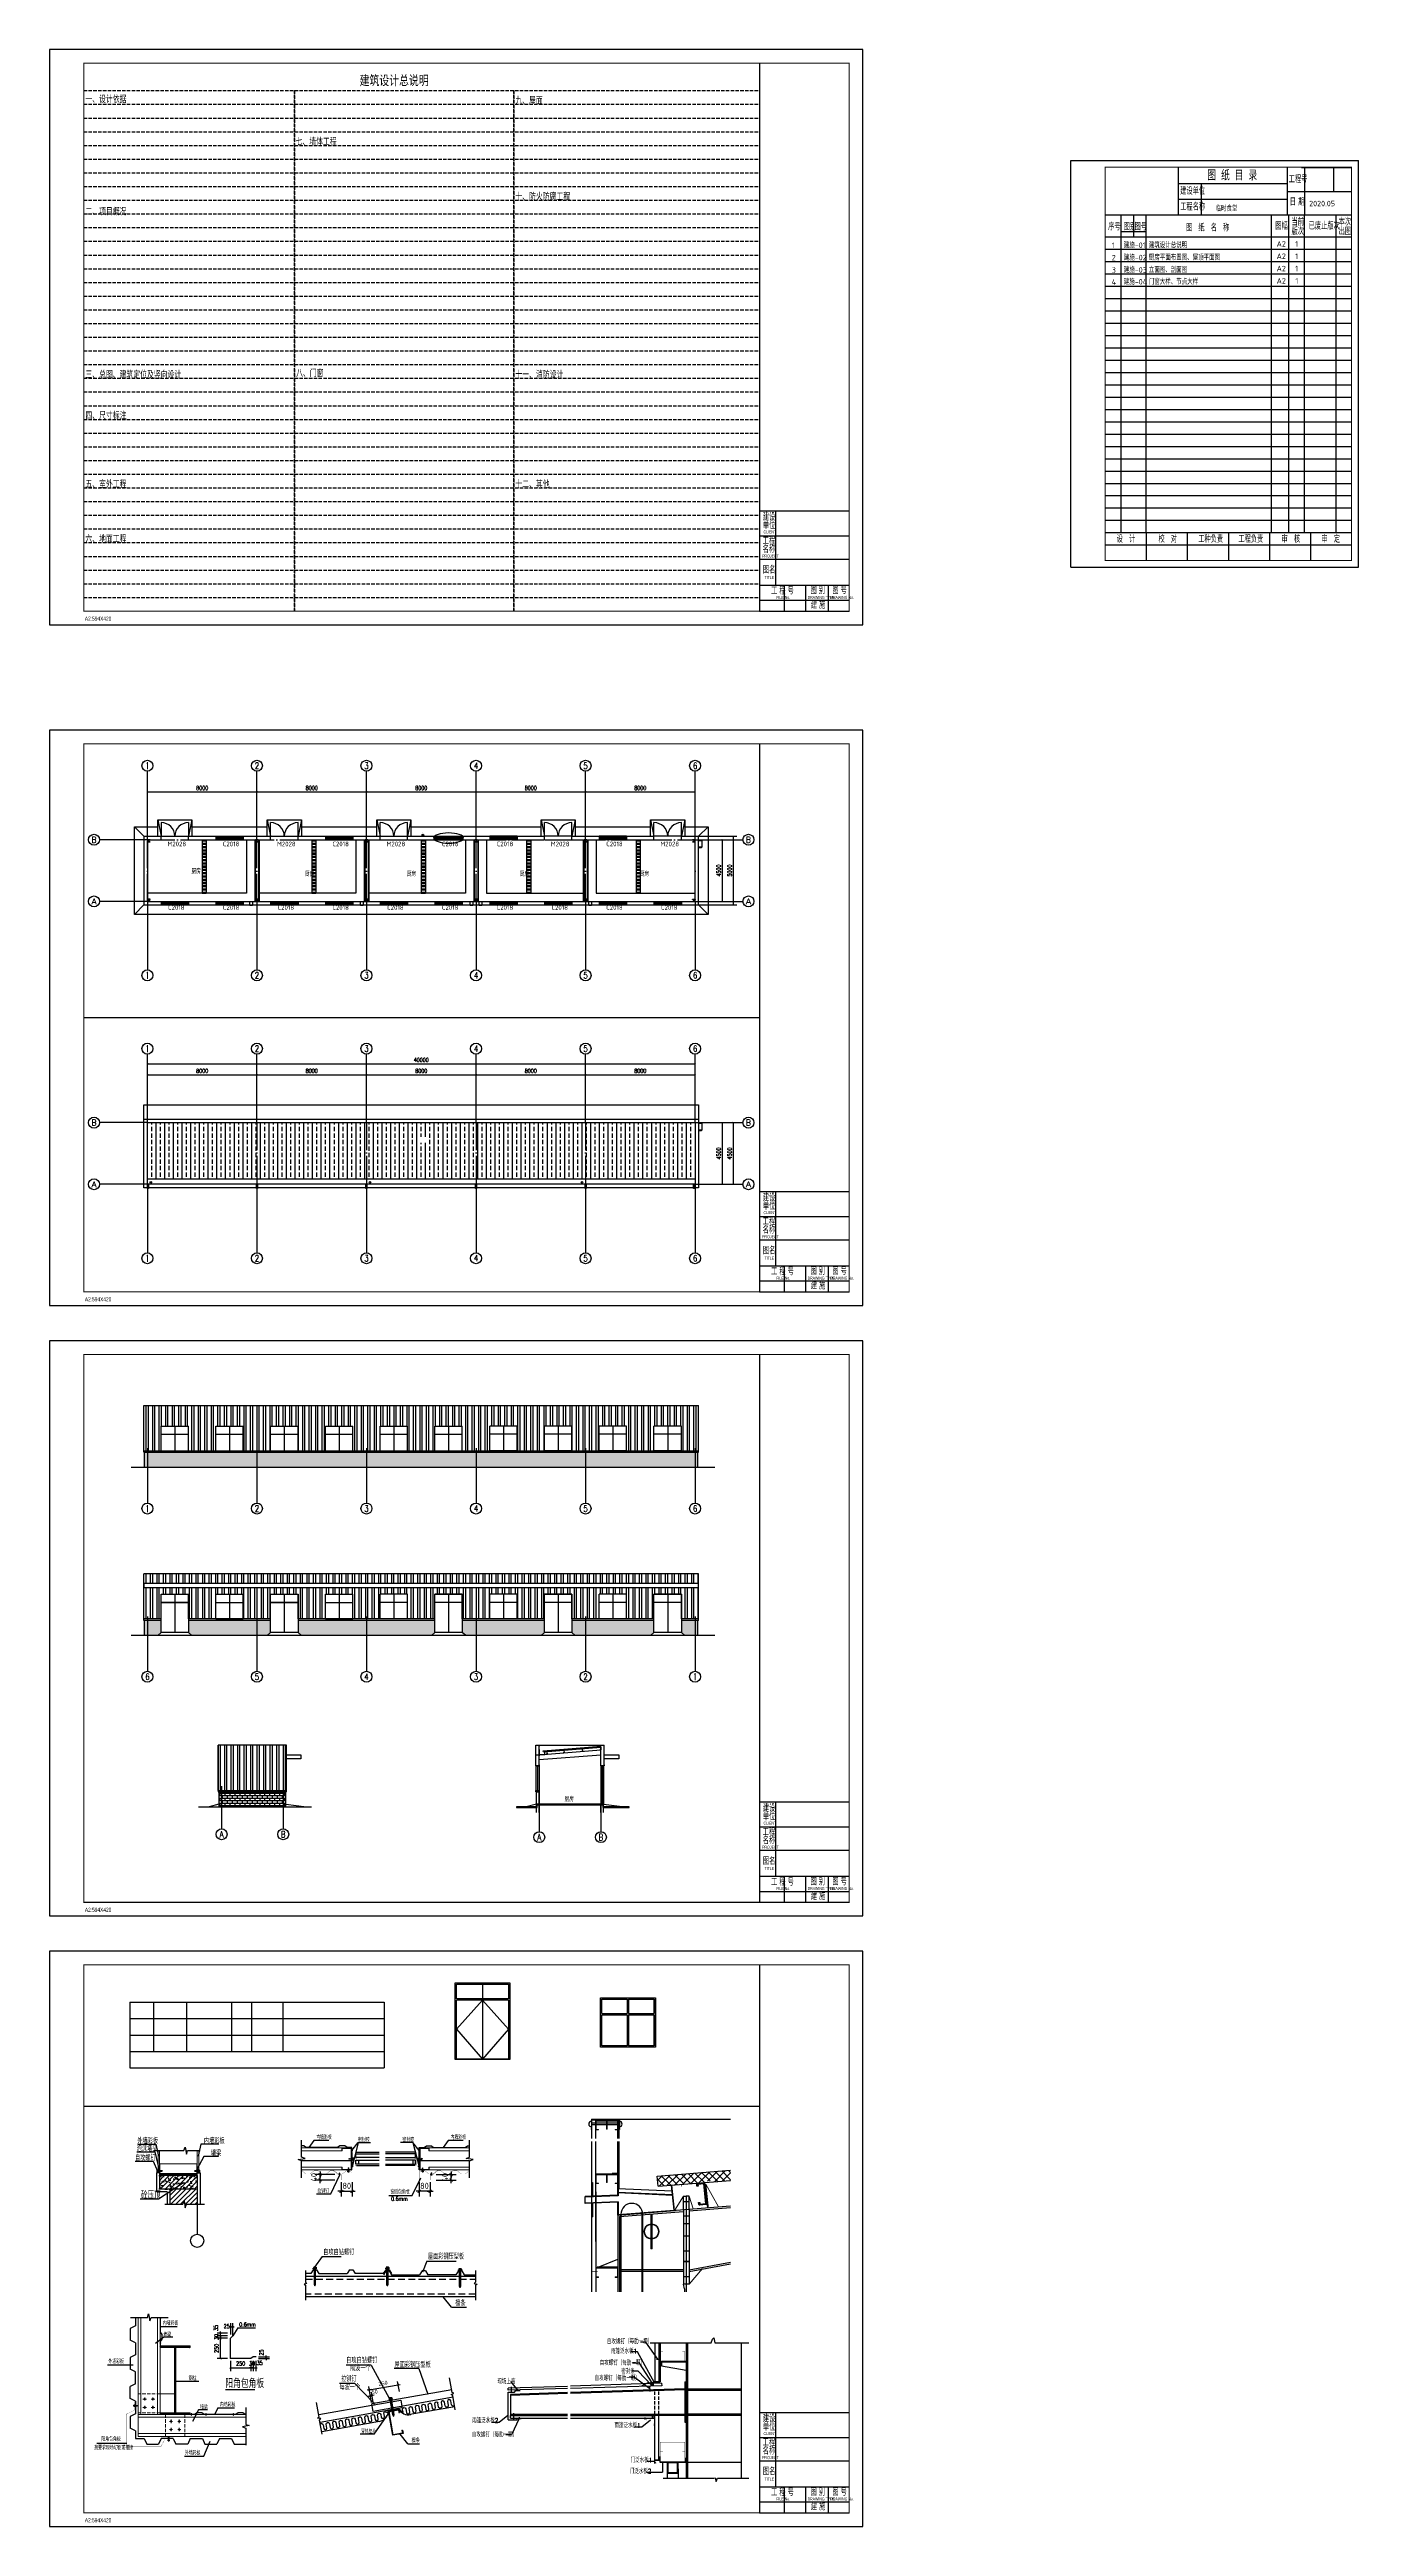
# Model space of a CAD drawing. Extents: x 41036 to 136639, y -66137 to 114692.
import ezdxf
from ezdxf.enums import TextEntityAlignment as Align

# ---------------------------------------------------------------- set-up
doc = ezdxf.new("R2010")
doc.units = 0
doc.header["$LTSCALE"] = 1000
doc.header["$MEASUREMENT"] = 0
doc.header["$PDMODE"] = 2
for name, pattern in [('ACAD_ISO04W100', [30.5, 24, -3, 0.5, -3]), ('DASH', [0.35, 0.25, -0.1]), ('DASHED', [0.75, 0.5, -0.25]), ('DOTE', [2.42, 2, -0.2, 0.02, -0.2])]:
    doc.linetypes.add(name, pattern=pattern)
for name, color, linetype in [('0-kx', 4, 'Continuous'), ('0-tc', 8, 'Continuous'), ('0-wall', 11, 'Continuous'), ('0-win', 4, 'Continuous'), ('0-zhu', 2, 'Continuous'), ('00-cc', 4, 'Continuous'), ('153', 153, 'Continuous'), ('2', 2, 'Continuous'), ('8', 3, 'Continuous'), ('9', 7, 'Continuous'), ('AXIS', 3, 'Continuous'), ('DIM_SYMB', 3, 'Continuous'), ('DOTE', 8, 'DOTE'), ('gcbh', 6, 'Continuous'), ('PUB_DIM', 3, 'Continuous'), ('PUB_HATCH', 8, 'Continuous'), ('PUB_TAB', 7, 'Continuous'), ('PUB_TEXT', 7, 'Continuous'), ('S_SURFACE', 6, 'Continuous'), ('SBEAM', 2, 'Continuous'), ('WALL', 11, 'Continuous'), ('wd', 144, 'Continuous'), ('WINDOW', 4, 'Continuous'), ('图框(修改)', 2, 'Continuous'), ('图框(锁住)', 7, 'Continuous'), ('砖墙', 4, 'Continuous'), ('钢板', 4, 'Continuous')]:
    doc.layers.add(name, color=color, linetype=linetype)
for name, color, linetype, lineweight in [('BOLT', 62, 'Continuous', 18), ('檩条', 200, 'Continuous', 5), ('轴线', 1, 'ACAD_ISO04W100', 9), ('钢柱', 4, 'Continuous', 25)]:
    doc.layers.add(name, color=color, linetype=linetype, lineweight=lineweight)
doc.layers.add('出图隐藏', color=7, linetype='Continuous', plot=False)
doc.layers.add('出图隐藏图层', color=7, linetype='Continuous', plot=False)
doc.styles.add('_TCH_AXIS', font='COMPLEX', dxfattribs={"bigfont": 'GBCBIG'})
doc.styles.add('_TCH_DIM_T3', font='SIMPLEX', dxfattribs={"width": 0.705882, "bigfont": 'GBCBIG'})
doc.styles.add('DIM_FONT', font='SIMPLEX', dxfattribs={"width": 0.7, "bigfont": 'GBCBIG'})
doc.styles.add('HZTXT', font='ROMANS.shx', dxfattribs={"width": 0.6, "bigfont": 'HZTXT.shx'})
doc.styles.get("Standard").update_dxf_attribs({"font": 'gbenor.shx', "bigfont": 'gbcbig.shx'})
doc.styles.add('TSSD_Dimension', font='tssdeng.shx', dxfattribs={"width": 0.7, "bigfont": 'hztxt.shx'})
doc.styles.add('天和', font='天和字符.shx', dxfattribs={"width": 0.7, "bigfont": '天和汉字.shx'})
doc.styles.add('天和黑体', font='天和字符.shx', dxfattribs={"width": 0.7, "bigfont": '天和黑体.shx'})
doc.dimstyles.new('_TCH_ARCH&&100', dxfattribs={"dimtxt": 297.5, "dimasz": 100, "dimexe": 250, "dimexo": 300, "dimgap": 126.25, "dimtad": 1, "dimdec": 0, "dimzin": 0, "dimdsep": 46, "dimtxsty": '_TCH_DIM_T3', "dimblk": 'ARCHTICK', "dimcen": 0.09, "dimclrt": 7, "dimazin": 2, "dimtfac": 1, "dimtdec": 0, "dimtix": 1, "dimtmove": 2, "dimatfit": 3, "dimfxl": 0, "dimtolj": 1, "dimtzin": 0, "dimarcsym": 0})
doc.dimstyles.new('AXIS150', dxfattribs={"dimscale": 1.5, "dimtxt": 300, "dimasz": 1, "dimexe": 250, "dimexo": 300, "dimgap": 150, "dimtad": 1, "dimdec": 0, "dimzin": 0, "dimdsep": 46, "dimtxsty": 'Standard', "dimblk": '_DIMX', "dimcen": 0.09, "dimclrt": 7, "dimadec": 1, "dimazin": 0, "dimtfac": 1, "dimtdec": 0, "dimtix": 1, "dimtmove": 2, "dimatfit": 3, "dimfxl": 0, "dimtolj": 1, "dimtzin": 0, "dimarcsym": 0})
doc.dimstyles.new('DIMN', dxfattribs={"dimtxt": 300, "dimasz": 100, "dimexe": 250, "dimexo": 300, "dimgap": 150, "dimtad": 1, "dimdec": 0, "dimzin": 0, "dimdsep": 46, "dimtxsty": 'DIM_FONT', "dimblk": 'ARCHTICK', "dimcen": 0.09, "dimclrt": 7, "dimazin": 2, "dimtfac": 1, "dimtdec": 0, "dimtix": 1, "dimtmove": 2, "dimatfit": 3, "dimfxl": 0, "dimtolj": 1, "dimtzin": 0, "dimarcsym": 0})
doc.dimstyles.new('DIMN150', dxfattribs={"dimscale": 1.5, "dimtxt": 300, "dimasz": 1, "dimexe": 250, "dimexo": 300, "dimgap": 150, "dimtad": 1, "dimdec": 0, "dimzin": 0, "dimdsep": 46, "dimtxsty": 'Standard', "dimblk": '_DIMX', "dimcen": 0.09, "dimclrt": 7, "dimadec": 1, "dimazin": 0, "dimtfac": 1, "dimtdec": 0, "dimtix": 1, "dimtmove": 2, "dimatfit": 3, "dimfxl": 0, "dimtolj": 1, "dimtzin": 0, "dimarcsym": 0})

# ---------------------------------------------------------------- blocks, each defined once
blk = doc.blocks.new('_ArchTick')
at = {"color": 0, "linetype": 'ByBlock', "const_width": 0.4}
blk.add_lwpolyline([(-0.5, -0.5), (0.5, 0.5)], dxfattribs=at)
blk = doc.blocks.new('*D3')
at = {"layer": 'AXIS', "color": 0, "lineweight": -2, "transparency": 16777216}
for p, q in [((88486, 57003), (90436, 57003)), ((90186, 52503), (90186, 57003)), ((88486, 52503), (90436, 52503))]:
    blk.add_line(p, q, dxfattribs=at)
at = {"layer": 'Defpoints', "color": 0, "transparency": 16777216}
for p in [(88186, 57003), (90186, 57003), (88186, 52503)]:
    blk.add_point(p, dxfattribs=at)
at = {"layer": 'AXIS', "color": 0, "lineweight": -2, "transparency": 16777216, "xscale": 100, "yscale": 100, "zscale": 100}
for p, rotation in [((90186, 57003), 90), ((90186, 52503), 270)]:
    blk.add_blockref('_ArchTick', p, dxfattribs=dict(at, rotation=rotation))
at = {"layer": 'AXIS', "color": 7, "transparency": 16777216, "insert": (89911, 54753), "char_height": 297.5, "attachment_point": 5, "rotation": 90, "style": '_TCH_DIM_T3'}
blk.add_mtext('\\A1;4500', dxfattribs=at)
blk = doc.blocks.new('*D4')
at = {"layer": 'AXIS', "color": 0, "lineweight": -2, "transparency": 16777216}
for p, q in [((88486, 57253), (91236, 57253)), ((90986, 52253), (90986, 57253)), ((88486, 52253), (91236, 52253))]:
    blk.add_line(p, q, dxfattribs=at)
at = {"layer": 'Defpoints', "color": 0, "transparency": 16777216}
for p in [(88186, 57253), (90986, 57253), (88186, 52253)]:
    blk.add_point(p, dxfattribs=at)
at = {"layer": 'AXIS', "color": 0, "lineweight": -2, "transparency": 16777216, "xscale": 100, "yscale": 100, "zscale": 100}
for p, rotation in [((90986, 57253), 90), ((90986, 52253), 270)]:
    blk.add_blockref('_ArchTick', p, dxfattribs=dict(at, rotation=rotation))
at = {"layer": 'AXIS', "color": 7, "transparency": 16777216, "insert": (90711, 54753), "char_height": 297.5, "attachment_point": 5, "rotation": 90, "style": '_TCH_DIM_T3'}
blk.add_mtext('\\A1;5000', dxfattribs=at)
blk = doc.blocks.new('*D5')
at = {"layer": 'AXIS', "color": 0, "lineweight": -2, "transparency": 16777216}
for p, q in [((48186, 57303), (48186, 60753)), ((48186, 60503), (56186, 60503)), ((56186, 57303), (56186, 60753))]:
    blk.add_line(p, q, dxfattribs=at)
at = {"layer": 'Defpoints', "color": 0, "transparency": 16777216}
for p in [(56186, 60503), (48186, 57003), (56186, 57003)]:
    blk.add_point(p, dxfattribs=at)
at = {"layer": 'AXIS', "color": 0, "lineweight": -2, "transparency": 16777216, "xscale": 100, "yscale": 100, "zscale": 100, "rotation": 180}
blk.add_blockref('_ArchTick', (48186, 60503), dxfattribs=at)
at = {"layer": 'AXIS', "color": 0, "lineweight": -2, "transparency": 16777216, "xscale": 100, "yscale": 100, "zscale": 100}
blk.add_blockref('_ArchTick', (56186, 60503), dxfattribs=at)
at = {"layer": 'AXIS', "color": 7, "transparency": 16777216, "insert": (52186, 60778), "char_height": 297.5, "attachment_point": 5, "style": '_TCH_DIM_T3'}
blk.add_mtext('\\A1;8000', dxfattribs=at)
blk = doc.blocks.new('*D6')
at = {"layer": 'AXIS', "color": 0, "lineweight": -2, "transparency": 16777216}
for p, q in [((56186, 57303), (56186, 60753)), ((56186, 60503), (64186, 60503)), ((64186, 57303), (64186, 60753))]:
    blk.add_line(p, q, dxfattribs=at)
at = {"layer": 'Defpoints', "color": 0, "transparency": 16777216}
for p in [(64186, 60503), (56186, 57003), (64186, 57003)]:
    blk.add_point(p, dxfattribs=at)
at = {"layer": 'AXIS', "color": 0, "lineweight": -2, "transparency": 16777216, "xscale": 100, "yscale": 100, "zscale": 100, "rotation": 180}
blk.add_blockref('_ArchTick', (56186, 60503), dxfattribs=at)
at = {"layer": 'AXIS', "color": 0, "lineweight": -2, "transparency": 16777216, "xscale": 100, "yscale": 100, "zscale": 100}
blk.add_blockref('_ArchTick', (64186, 60503), dxfattribs=at)
at = {"layer": 'AXIS', "color": 7, "transparency": 16777216, "insert": (60186, 60778), "char_height": 297.5, "attachment_point": 5, "style": '_TCH_DIM_T3'}
blk.add_mtext('\\A1;8000', dxfattribs=at)
blk = doc.blocks.new('*D7')
at = {"layer": 'AXIS', "color": 0, "lineweight": -2, "transparency": 16777216}
for p, q in [((64186, 57303), (64186, 60753)), ((64186, 60503), (72186, 60503)), ((72186, 57303), (72186, 60753))]:
    blk.add_line(p, q, dxfattribs=at)
at = {"layer": 'Defpoints', "color": 0, "transparency": 16777216}
for p in [(72186, 60503), (64186, 57003), (72186, 57003)]:
    blk.add_point(p, dxfattribs=at)
at = {"layer": 'AXIS', "color": 0, "lineweight": -2, "transparency": 16777216, "xscale": 100, "yscale": 100, "zscale": 100, "rotation": 180}
blk.add_blockref('_ArchTick', (64186, 60503), dxfattribs=at)
at = {"layer": 'AXIS', "color": 0, "lineweight": -2, "transparency": 16777216, "xscale": 100, "yscale": 100, "zscale": 100}
blk.add_blockref('_ArchTick', (72186, 60503), dxfattribs=at)
at = {"layer": 'AXIS', "color": 7, "transparency": 16777216, "insert": (68186, 60778), "char_height": 297.5, "attachment_point": 5, "style": '_TCH_DIM_T3'}
blk.add_mtext('\\A1;8000', dxfattribs=at)
blk = doc.blocks.new('*D8')
at = {"layer": 'AXIS', "color": 0, "lineweight": -2, "transparency": 16777216}
for p, q in [((72186, 57303), (72186, 60753)), ((72186, 60503), (80186, 60503)), ((80186, 57303), (80186, 60753))]:
    blk.add_line(p, q, dxfattribs=at)
at = {"layer": 'Defpoints', "color": 0, "transparency": 16777216}
for p in [(80186, 60503), (72186, 57003), (80186, 57003)]:
    blk.add_point(p, dxfattribs=at)
at = {"layer": 'AXIS', "color": 0, "lineweight": -2, "transparency": 16777216, "xscale": 100, "yscale": 100, "zscale": 100, "rotation": 180}
blk.add_blockref('_ArchTick', (72186, 60503), dxfattribs=at)
at = {"layer": 'AXIS', "color": 0, "lineweight": -2, "transparency": 16777216, "xscale": 100, "yscale": 100, "zscale": 100}
blk.add_blockref('_ArchTick', (80186, 60503), dxfattribs=at)
at = {"layer": 'AXIS', "color": 7, "transparency": 16777216, "insert": (76186, 60778), "char_height": 297.5, "attachment_point": 5, "style": '_TCH_DIM_T3'}
blk.add_mtext('\\A1;8000', dxfattribs=at)
blk = doc.blocks.new('*D9')
at = {"layer": 'AXIS', "color": 0, "lineweight": -2, "transparency": 16777216}
for p, q in [((80186, 57303), (80186, 60753)), ((80186, 60503), (88186, 60503)), ((88186, 57303), (88186, 60753))]:
    blk.add_line(p, q, dxfattribs=at)
at = {"layer": 'Defpoints', "color": 0, "transparency": 16777216}
for p in [(88186, 60503), (80186, 57003), (88186, 57003)]:
    blk.add_point(p, dxfattribs=at)
at = {"layer": 'AXIS', "color": 0, "lineweight": -2, "transparency": 16777216, "xscale": 100, "yscale": 100, "zscale": 100, "rotation": 180}
blk.add_blockref('_ArchTick', (80186, 60503), dxfattribs=at)
at = {"layer": 'AXIS', "color": 0, "lineweight": -2, "transparency": 16777216, "xscale": 100, "yscale": 100, "zscale": 100}
blk.add_blockref('_ArchTick', (88186, 60503), dxfattribs=at)
at = {"layer": 'AXIS', "color": 7, "transparency": 16777216, "insert": (84186, 60778), "char_height": 297.5, "attachment_point": 5, "style": '_TCH_DIM_T3'}
blk.add_mtext('\\A1;8000', dxfattribs=at)
blk = doc.blocks.new('*D11')
at = {"layer": 'AXIS', "color": 0, "lineweight": -2, "transparency": 16777216}
for p, q in [((88486, 36352), (91236, 36352)), ((90986, 31852), (90986, 36352)), ((88486, 31852), (91236, 31852))]:
    blk.add_line(p, q, dxfattribs=at)
at = {"layer": 'Defpoints', "color": 0, "transparency": 16777216}
for p in [(88186, 36352), (90986, 36352), (88186, 31852)]:
    blk.add_point(p, dxfattribs=at)
at = {"layer": 'AXIS', "color": 0, "lineweight": -2, "transparency": 16777216, "xscale": 100, "yscale": 100, "zscale": 100}
for p, rotation in [((90986, 36352), 90), ((90986, 31852), 270)]:
    blk.add_blockref('_ArchTick', p, dxfattribs=dict(at, rotation=rotation))
at = {"layer": 'AXIS', "color": 7, "transparency": 16777216, "insert": (90711, 34102), "char_height": 297.5, "attachment_point": 5, "rotation": 90, "style": '_TCH_DIM_T3'}
blk.add_mtext('\\A1;4500', dxfattribs=at)
blk = doc.blocks.new('*D10')
at = {"layer": 'AXIS', "color": 0, "lineweight": -2, "transparency": 16777216}
for p, q in [((88486, 36352), (90436, 36352)), ((90186, 31852), (90186, 36352)), ((88486, 31852), (90436, 31852))]:
    blk.add_line(p, q, dxfattribs=at)
at = {"layer": 'Defpoints', "color": 0, "transparency": 16777216}
for p in [(88186, 36352), (90186, 36352), (88186, 31852)]:
    blk.add_point(p, dxfattribs=at)
at = {"layer": 'AXIS', "color": 0, "lineweight": -2, "transparency": 16777216, "xscale": 100, "yscale": 100, "zscale": 100}
for p, rotation in [((90186, 36352), 90), ((90186, 31852), 270)]:
    blk.add_blockref('_ArchTick', p, dxfattribs=dict(at, rotation=rotation))
at = {"layer": 'AXIS', "color": 7, "transparency": 16777216, "insert": (89911, 34102), "char_height": 297.5, "attachment_point": 5, "rotation": 90, "style": '_TCH_DIM_T3'}
blk.add_mtext('\\A1;4500', dxfattribs=at)
blk = doc.blocks.new('*D17')
at = {"layer": 'AXIS', "color": 0, "lineweight": -2, "transparency": 16777216}
for p, q in [((48186, 36652), (48186, 40902)), ((48186, 40652), (88186, 40652)), ((88186, 36652), (88186, 40902))]:
    blk.add_line(p, q, dxfattribs=at)
at = {"layer": 'Defpoints', "color": 0, "transparency": 16777216}
for p in [(88186, 40652), (48186, 36352), (88186, 36352)]:
    blk.add_point(p, dxfattribs=at)
at = {"layer": 'AXIS', "color": 0, "lineweight": -2, "transparency": 16777216, "xscale": 100, "yscale": 100, "zscale": 100, "rotation": 180}
blk.add_blockref('_ArchTick', (48186, 40652), dxfattribs=at)
at = {"layer": 'AXIS', "color": 0, "lineweight": -2, "transparency": 16777216, "xscale": 100, "yscale": 100, "zscale": 100}
blk.add_blockref('_ArchTick', (88186, 40652), dxfattribs=at)
at = {"layer": 'AXIS', "color": 7, "transparency": 16777216, "insert": (68186, 40927), "char_height": 297.5, "attachment_point": 5, "style": '_TCH_DIM_T3'}
blk.add_mtext('\\A1;40000', dxfattribs=at)
blk = doc.blocks.new('*D12')
at = {"layer": 'AXIS', "color": 0, "lineweight": -2, "transparency": 16777216}
for p, q in [((48186, 36652), (48186, 40102)), ((48186, 39852), (56186, 39852)), ((56186, 36652), (56186, 40102))]:
    blk.add_line(p, q, dxfattribs=at)
at = {"layer": 'Defpoints', "color": 0, "transparency": 16777216}
for p in [(56186, 39852), (48186, 36352), (56186, 36352)]:
    blk.add_point(p, dxfattribs=at)
at = {"layer": 'AXIS', "color": 0, "lineweight": -2, "transparency": 16777216, "xscale": 100, "yscale": 100, "zscale": 100, "rotation": 180}
blk.add_blockref('_ArchTick', (48186, 39852), dxfattribs=at)
at = {"layer": 'AXIS', "color": 0, "lineweight": -2, "transparency": 16777216, "xscale": 100, "yscale": 100, "zscale": 100}
blk.add_blockref('_ArchTick', (56186, 39852), dxfattribs=at)
at = {"layer": 'AXIS', "color": 7, "transparency": 16777216, "insert": (52186, 40127), "char_height": 297.5, "attachment_point": 5, "style": '_TCH_DIM_T3'}
blk.add_mtext('\\A1;8000', dxfattribs=at)
blk = doc.blocks.new('*D13')
at = {"layer": 'AXIS', "color": 0, "lineweight": -2, "transparency": 16777216}
for p, q in [((56186, 36652), (56186, 40102)), ((56186, 39852), (64186, 39852)), ((64186, 36652), (64186, 40102))]:
    blk.add_line(p, q, dxfattribs=at)
at = {"layer": 'Defpoints', "color": 0, "transparency": 16777216}
for p in [(64186, 39852), (56186, 36352), (64186, 36352)]:
    blk.add_point(p, dxfattribs=at)
at = {"layer": 'AXIS', "color": 0, "lineweight": -2, "transparency": 16777216, "xscale": 100, "yscale": 100, "zscale": 100, "rotation": 180}
blk.add_blockref('_ArchTick', (56186, 39852), dxfattribs=at)
at = {"layer": 'AXIS', "color": 0, "lineweight": -2, "transparency": 16777216, "xscale": 100, "yscale": 100, "zscale": 100}
blk.add_blockref('_ArchTick', (64186, 39852), dxfattribs=at)
at = {"layer": 'AXIS', "color": 7, "transparency": 16777216, "insert": (60186, 40127), "char_height": 297.5, "attachment_point": 5, "style": '_TCH_DIM_T3'}
blk.add_mtext('\\A1;8000', dxfattribs=at)
blk = doc.blocks.new('*D14')
at = {"layer": 'AXIS', "color": 0, "lineweight": -2, "transparency": 16777216}
for p, q in [((64186, 36652), (64186, 40102)), ((64186, 39852), (72186, 39852)), ((72186, 36652), (72186, 40102))]:
    blk.add_line(p, q, dxfattribs=at)
at = {"layer": 'Defpoints', "color": 0, "transparency": 16777216}
for p in [(72186, 39852), (64186, 36352), (72186, 36352)]:
    blk.add_point(p, dxfattribs=at)
at = {"layer": 'AXIS', "color": 0, "lineweight": -2, "transparency": 16777216, "xscale": 100, "yscale": 100, "zscale": 100, "rotation": 180}
blk.add_blockref('_ArchTick', (64186, 39852), dxfattribs=at)
at = {"layer": 'AXIS', "color": 0, "lineweight": -2, "transparency": 16777216, "xscale": 100, "yscale": 100, "zscale": 100}
blk.add_blockref('_ArchTick', (72186, 39852), dxfattribs=at)
at = {"layer": 'AXIS', "color": 7, "transparency": 16777216, "insert": (68186, 40127), "char_height": 297.5, "attachment_point": 5, "style": '_TCH_DIM_T3'}
blk.add_mtext('\\A1;8000', dxfattribs=at)
blk = doc.blocks.new('*D15')
at = {"layer": 'AXIS', "color": 0, "lineweight": -2, "transparency": 16777216}
for p, q in [((72186, 36652), (72186, 40102)), ((72186, 39852), (80186, 39852)), ((80186, 36652), (80186, 40102))]:
    blk.add_line(p, q, dxfattribs=at)
at = {"layer": 'Defpoints', "color": 0, "transparency": 16777216}
for p in [(80186, 39852), (72186, 36352), (80186, 36352)]:
    blk.add_point(p, dxfattribs=at)
at = {"layer": 'AXIS', "color": 0, "lineweight": -2, "transparency": 16777216, "xscale": 100, "yscale": 100, "zscale": 100, "rotation": 180}
blk.add_blockref('_ArchTick', (72186, 39852), dxfattribs=at)
at = {"layer": 'AXIS', "color": 0, "lineweight": -2, "transparency": 16777216, "xscale": 100, "yscale": 100, "zscale": 100}
blk.add_blockref('_ArchTick', (80186, 39852), dxfattribs=at)
at = {"layer": 'AXIS', "color": 7, "transparency": 16777216, "insert": (76186, 40127), "char_height": 297.5, "attachment_point": 5, "style": '_TCH_DIM_T3'}
blk.add_mtext('\\A1;8000', dxfattribs=at)
blk = doc.blocks.new('*D16')
at = {"layer": 'AXIS', "color": 0, "lineweight": -2, "transparency": 16777216}
for p, q in [((80186, 36652), (80186, 40102)), ((80186, 39852), (88186, 39852)), ((88186, 36652), (88186, 40102))]:
    blk.add_line(p, q, dxfattribs=at)
at = {"layer": 'Defpoints', "color": 0, "transparency": 16777216}
for p in [(88186, 39852), (80186, 36352), (88186, 36352)]:
    blk.add_point(p, dxfattribs=at)
at = {"layer": 'AXIS', "color": 0, "lineweight": -2, "transparency": 16777216, "xscale": 100, "yscale": 100, "zscale": 100, "rotation": 180}
blk.add_blockref('_ArchTick', (80186, 39852), dxfattribs=at)
at = {"layer": 'AXIS', "color": 0, "lineweight": -2, "transparency": 16777216, "xscale": 100, "yscale": 100, "zscale": 100}
blk.add_blockref('_ArchTick', (88186, 39852), dxfattribs=at)
at = {"layer": 'AXIS', "color": 7, "transparency": 16777216, "insert": (84186, 40127), "char_height": 297.5, "attachment_point": 5, "style": '_TCH_DIM_T3'}
blk.add_mtext('\\A1;8000', dxfattribs=at)
blk = doc.blocks.new('FDTERTER')
at = {"layer": '出图隐藏', "linetype": 'Continuous'}
blk.add_line((53642, 2888), (53642, 988), dxfattribs=at)
at = {"layer": '图框(锁住)', "color": 3, "linetype": 'Continuous'}
for p, q in [((59385, 41988), (-15, 41988)), ((-15, 41988), (-15, -12)), ((59385, -12), (59385, 41988)), ((53001, 8311), (53001, 2888)), ((51836, 6488), (58385, 6488)), ((51836, 4788), (58385, 4788)), ((55203, 2888), (55203, 988)), ((56864, 2888), (56864, 988)), ((51836, 1788), (58385, 1788)), ((51836, 988), (58385, 988)), ((-15, -12), (59385, -12))]:
    blk.add_line(p, q, dxfattribs=at)
at = {"layer": '图框(锁住)', "linetype": 'Continuous'}
for p, q in [((51836, 40988), (51836, 988)), ((51836, 8311), (58385, 8311)), ((51836, 2888), (58385, 2888))]:
    blk.add_line(p, q, dxfattribs=at)
at = {"layer": '图框(锁住)', "linetype": 'Continuous', "const_width": 80}
blk.add_lwpolyline([(58385, 39888), (58385, 40988), (2485, 40988), (2485, 988), (58385, 988)], close=True, dxfattribs=at)
at = {"layer": '图框(锁住)', "linetype": 'Continuous', "const_width": 35}
blk.add_lwpolyline([(51836, 988), (51836, 40988)], dxfattribs=at)
at = {"layer": '图框(修改)', "linetype": 'Continuous', "style": '天和', "width": 0.7}
blk.add_text('建 施', height=500, dxfattribs=at).set_placement((55582, 1179))
at = {"layer": '图框(锁住)', "color": 3, "linetype": 'Continuous', "width": 0.7}
for s, height, style, p in [('建设', 500, '天和', (52084, 7607)), ('单位', 500, '天和', (52084, 6980)), ('名称', 500, '天和', (52070, 5245)), ('工程', 500, '天和', (52070, 5859)), ('CLIENT', 220, '天和黑体', (52136, 6660)), ('PROJECT', 220, '天和黑体', (52036, 4901)), ('图名', 500, '天和', (52090, 3741)), ('TITLE', 220, '天和黑体', (52204, 3341)), ('工 程 号', 500, '天和', (52686, 2211)), ('FILE No.', 220, '天和黑体', (53068, 1883)), ('DRAWING TYPE', 220, '天和黑体', (55351, 1883)), ('图 别', 500, '天和', (55563, 2238)), ('DRAWING No.', 220, '天和黑体', (57016, 1883)), ('图 号', 500, '天和', (57159, 2238)), ('A2:594X420', 300, '天和', (2567, 292))]:
    blk.add_text(s, height=height, dxfattribs=dict(at, style=style)).set_placement(p)
blk = doc.blocks.new('FTR')
at = {"layer": '0-win'}
for p, q in [((53186, -38629), (55186, -38629)), ((53186, -40429), (53186, -38629)), ((54161, -38679), (54161, -39204)), ((54211, -38679), (54211, -39204)), ((55186, -40429), (55186, -38629)), ((53236, -39204), (54161, -39204)), ((53236, -39254), (54161, -39254)), ((54161, -39254), (54161, -40379)), ((54211, -39204), (55136, -39204)), ((54211, -39254), (55136, -39254)), ((54211, -39254), (54211, -40379)), ((55186, -40429), (53186, -40429))]:
    blk.add_line(p, q, dxfattribs=at)
blk.add_lwpolyline([(53186, -38629), (55186, -38629), (55186, -40429), (53186, -40429)], close=True, dxfattribs=at)
for points in [[(53236, -39204), (53236, -38679), (54161, -38679)], [(54211, -38679), (55136, -38679), (55136, -39204)], [(54161, -40379), (53236, -40379), (53236, -39254)], [(55136, -39254), (55136, -40379), (54211, -40379)]]:
    blk.add_lwpolyline(points, dxfattribs=at)
blk = doc.blocks.new('TRET')
at = {"layer": '0-tc'}
for points in [[(50186, -39254), (49236, -40317), (50186, -41409)], [(50186, -39254), (51136, -40317), (50186, -41409)]]:
    blk.add_lwpolyline(points, dxfattribs=at)
at = {"layer": '0-win'}
for p, q in [((50186, -38679), (50186, -41409)), ((51136, -39204), (49236, -39204)), ((50186, -39254), (49236, -39254)), ((51136, -39254), (50186, -39254)), ((50186, -39254), (50186, -41409))]:
    blk.add_line(p, q, dxfattribs=at)
blk.add_lwpolyline([(49186, -38629), (51186, -38629), (51186, -41429), (49186, -41429)], close=True, dxfattribs=at)
for points in [[(49236, -39204), (49236, -38679), (50161, -38679)], [(50161, -38679), (51136, -38679), (51136, -39204)], [(50186, -41409), (49236, -41409), (49236, -39254)], [(51136, -39254), (51136, -41409), (50186, -41409)]]:
    blk.add_lwpolyline(points, dxfattribs=at)
blk = doc.blocks.new('A$C645571FB')
at = {"layer": '2'}
for p, q in [((0, 72), (25, 101)), ((0, 72), (25, 90)), ((0, 72), (25, 80)), ((0, 72), (25, 43)), ((0, 72), (25, 54)), ((0, 72), (25, 64)), ((25, 101), (25, 43)), ((31, 94), (25, 101)), ((31, 50), (25, 43)), ((36, 101), (31, 94)), ((31, 94), (31, 50)), ((36, 43), (31, 50)), ((36, 101), (36, 43)), ((42, 94), (36, 101)), ((42, 50), (36, 43)), ((48, 101), (42, 94)), ((42, 94), (42, 50)), ((48, 43), (42, 50)), ((48, 101), (48, 43)), ((54, 94), (48, 101)), ((54, 50), (48, 43)), ((60, 101), (54, 94)), ((54, 94), (54, 50)), ((60, 43), (54, 50)), ((66, 94), (60, 101)), ((60, 101), (60, 43)), ((66, 50), (60, 43)), ((71, 101), (66, 94)), ((66, 94), (66, 50)), ((71, 43), (66, 50)), ((77, 94), (71, 101)), ((71, 101), (71, 43)), ((77, 50), (71, 43)), ((83, 101), (77, 94)), ((77, 94), (77, 50)), ((83, 43), (77, 50)), ((89, 94), (83, 101)), ((83, 101), (83, 43)), ((89, 50), (83, 43)), ((95, 101), (89, 94)), ((89, 94), (89, 50)), ((95, 43), (89, 50)), ((95, 101), (95, 43)), ((101, 94), (95, 101)), ((101, 50), (95, 43)), ((107, 101), (101, 94)), ((101, 94), (101, 50)), ((107, 43), (101, 50)), ((107, 101), (107, 43)), ((112, 94), (107, 101)), ((112, 50), (107, 43)), ((118, 101), (112, 94)), ((112, 94), (112, 50)), ((118, 43), (112, 50)), ((297, 101), (118, 101)), ((297, 43), (118, 43)), ((309, 144), (297, 144)), ((297, 144), (297, 0)), ((309, 0), (309, 144)), ((350, 130), (309, 130)), ((309, 130), (309, 14)), ((309, 101), (350, 101)), ((309, 43), (309, 101)), ((350, 43), (309, 43)), ((350, 14), (309, 14)), ((309, 14), (350, 14)), ((350, 14), (350, 130)), ((350, 101), (350, 43)), ((297, 0), (309, 0))]:
    blk.add_line(p, q, dxfattribs=at)
at = {"layer": '2', "extrusion": (0, 0, -1)}
for centre, start_param, end_param in [((332, 122), 1.5707963, 3.1415927), ((332, 22), 0, 1.5707963)]:
    blk.add_ellipse(centre, major_axis=(0, 21.6), ratio=0.812, start_param=start_param, end_param=end_param, dxfattribs=at)
blk = doc.blocks.new('FDTGREGRE')
at = {"layer": 'PUB_HATCH'}
h = blk.add_hatch(dxfattribs=at)
h.set_pattern_fill('ANSI37', color=256, scale=3000, style=0)
h.set_pattern_definition([(45, (519032.6, 1086910.6), (-265.16504, 265.16504), []), (135, (519032.6, 1086910.6), (-265.16504, -265.16504), [])])
edge = h.paths.add_edge_path()
edge.add_line((294028, -16872), (294028, -16120))
edge.add_line((294028, -16120), (288689, -16547))
edge.add_line((288689, -16547), (288749, -17294))
edge.add_line((288749, -17294), (289051, -17270))
edge.add_line((289051, -17270), (289049, -17256))
edge.add_line((289049, -17256), (289746, -17187))
edge.add_line((289746, -17187), (289749, -17214))
edge.add_line((289749, -17214), (292153, -17022))
edge.add_arc((292233, -17019), 80, 95.71059, 182.57934, ccw=False)
edge.add_line((292225, -16939), (292663, -16895))
edge.add_arc((292671, -16975), 80, 5.71059, 95.71059, ccw=False)
edge.add_line((292751, -16967), (292751, -16974))
edge.add_line((292751, -16974), (294028, -16872))
at = {"layer": '0-tc'}
for p, q in [((285794, -17444), (289760, -17633)), ((285794, -17744), (289791, -17935)), ((285796, -17714), (289792, -17905)), ((290594, -18011), (290794, -18011)), ((290594, -19005), (290594, -18011)), ((290994, -18011), (290794, -18011)), ((290794, -18011), (290794, -18989)), ((290794, -18011), (290794, -18989)), ((290994, -18973), (290994, -18011)), ((285794, -19391), (285794, -21327)), ((286014, -25004), (286014, -19339)), ((286044, -25004), (286044, -19336)), ((287584, -25004), (287584, -19182)), ((287614, -25004), (287614, -19339))]:
    blk.add_line(p, q, dxfattribs=at)
at = {"layer": '0-tc', "const_width": 30}
blk.add_lwpolyline([(285394, -16376), (285809, -16376), (285809, -17981)], dxfattribs=at)
at = {"layer": '0-tc', "color": 2, "const_width": 30}
for points in [[(285809, -18421), (285809, -19374), (289915, -19044), (289734, -17216)], [(289915, -19044), (289732, -17203), (290451, -17158), (290466, -17343)]]:
    blk.add_lwpolyline(points, dxfattribs=at)
at = {"layer": '0-tc'}
blk.add_arc((286814, -19339), 800, 0, 180, dxfattribs=at)
at = {"layer": 'gcbh'}
for p, q in [((285824, -17951), (283407, -18051)), ((283407, -18551), (283407, -18051)), ((285826, -17981), (283408, -18081)), ((283907, -17030), (283937, -17030)), ((283907, -18030), (283907, -17030)), ((283937, -17030), (283937, -18029)), ((285823, -18421), (283406, -18521)), ((285824, -18451), (283407, -18551)), ((283907, -18530), (283907, -19530)), ((283907, -19530), (283937, -19530)), ((283937, -18530), (283937, -19530))]:
    blk.add_line(p, q, dxfattribs=at)
at = {"layer": 'PUB_HATCH'}
blk.add_line((285913, -12389, -26890), (294028, -12389, -26890), dxfattribs=at)
at = {"layer": 'PUB_TAB'}
blk.add_line((288734, -17296), (288674, -16548), dxfattribs=at)
at = {"layer": 'SBEAM'}
for p in [(285394, -16391), (285824, -16361)]:
    blk.add_line(p, (285394, -16361), dxfattribs=at)
for points in [[(285394, -16391), (285794, -16391), (285794, -17982)], [(285794, -18422), (285794, -19391), (289931, -19058), (289749, -17214)], [(285824, -16361), (285824, -17981)], [(285824, -18421), (285824, -19358), (289899, -19031), (289719, -17220)]]:
    blk.add_lwpolyline(points, dxfattribs=at)
blk.add_lwpolyline([(291577, -17291), (291565, -17172, -0.4142136), (291637, -17084), (292073, -17032, -0.3439151), (292162, -17112), (292305, -18545, -0.4142136), (292234, -18632), (291796, -18676, -0.4142136), (291708, -18605), (291696, -18485), (291776, -18477), (291788, -18597), (292226, -18553), (292082, -17120), (291645, -17164), (291657, -17283)], format="xyb", close=True, dxfattribs=at)
at = {"layer": 'wd', "color": 0}
for p, q in [((288674, -16548), (294028, -16120)), ((288734, -17296), (294028, -16872))]:
    blk.add_line(p, q, dxfattribs=at)
at = {"layer": 'WINDOW', "color": 2}
for p, q in [((283872, -12553, -26890), (283872, -12950, -26890)), ((285913, -12553, -26890), (285913, -12950, -26890)), ((285913, -12696, -26890), (283872, -12696, -26890)), ((285913, -12807, -26890), (283872, -12807, -26890))]:
    blk.add_line(p, q, dxfattribs=at)
for centre, start, end in [((283872, -12752, -26890), 90, 270), ((285913, -12752, -26890), 270, 90)]:
    blk.add_arc(centre, 199, start, end, dxfattribs=at)
at = {"layer": '檩条', "elevation": -26890}
blk.add_lwpolyline([(285594, -13185), (285794, -13185), (285794, -12485), (284194, -12485), (284194, -13185), (284394, -13185), (284394, -13155), (284224, -13155), (284224, -12515), (285764, -12515), (285764, -13155), (285594, -13155)], close=True, dxfattribs=at)
at = {"layer": '檩条'}
for points in [[(285594, -17091), (285794, -17091), (285794, -16391), (284194, -16391), (284194, -17091), (284394, -17091), (284394, -17061), (284224, -17061), (284224, -16421), (285764, -16421), (285764, -17061), (285594, -17061)], [(285594, -23944), (285794, -23944), (285794, -23244), (284194, -23244), (284194, -23944), (284394, -23944), (284394, -23914), (284224, -23914), (284224, -23274), (285764, -23274), (285764, -23914), (285594, -23914)]]:
    blk.add_lwpolyline(points, close=True, dxfattribs=at)
at = {"layer": '檩条', "const_width": 45}
blk.add_lwpolyline([(283873, -23506), (284314, -23506)], dxfattribs=at)
at = {"layer": '轴线', "color": 7, "linetype": 'ByBlock'}
for p, q in [((283872, -12389, -26890), (283872, -12962, -26890)), ((283872, -12389, -26890), (285913, -12389, -26890)), ((285913, -12389, -26890), (285913, -12962, -26890)), ((283872, -12962, -26890), (283843, -13138, -26890)), ((285913, -12962, -26890), (285942, -13138, -26890)), ((288214, -19316), (288214, -21866)), ((288294, -19309), (288294, -21866)), ((288214, -21866), (288254, -21866)), ((288294, -21866), (288254, -21866))]:
    blk.add_line(p, q, dxfattribs=at)
at = {"layer": '轴线', "color": 7}
for p, q in [((289946, -19057), (290594, -18011)), ((291297, -18949), (290994, -18011)), ((292325, -18738), (292165, -17146)), ((292337, -18865), (292166, -17147)), ((292384, -18732), (292225, -17140)), ((293158, -18800), (292225, -17140)), ((292397, -18858), (292225, -17141)), ((291977, -23299), (290994, -24436))]:
    blk.add_line(p, q, dxfattribs=at)
at = {"layer": '轴线', "color": 1, "linetype": 'ByBlock'}
blk.add_line((288254, -19312), (288254, -21866), dxfattribs=at)
at = {"layer": '轴线', "color": 4, "linetype": 'ByBlock', "elevation": -26890}
for points in [[(284244, -12545), (284994, -12545), (284994, -12515), (284244, -12515)], [(284979, -13115), (285009, -13115), (285009, -12545), (284979, -12545)], [(284994, -12545), (285744, -12545), (285744, -12515), (284994, -12515)]]:
    blk.add_lwpolyline(points, close=True, dxfattribs=at)
at = {"layer": '轴线', "color": 4, "linetype": 'ByBlock'}
for points in [[(284244, -16451), (284994, -16451), (284994, -16421), (284244, -16421)], [(284979, -17021), (285009, -17021), (285009, -16451), (284979, -16451)], [(284994, -16451), (285744, -16451), (285744, -16421), (284994, -16421)]]:
    blk.add_lwpolyline(points, close=True, dxfattribs=at)
at = {"layer": '轴线', "color": 4, "const_width": 50}
for points in [[(292288, -17515), (292099, -17534)], [(292338, -18013), (292149, -18032)]]:
    blk.add_lwpolyline(points, dxfattribs=at)
at = {"layer": '轴线', "color": 1, "linetype": 'ByBlock', "const_width": 100}
for points in [[(290594, -18409), (290994, -18409)], [(290594, -19471), (290994, -19471)], [(290594, -20021), (290994, -20021)], [(290594, -20921), (290994, -20921)], [(290594, -22018), (290994, -22018)], [(290594, -22786), (290994, -22786)], [(290594, -23886), (290994, -23886)]]:
    blk.add_lwpolyline(points, dxfattribs=at)
at = {"layer": '轴线', "color": 7, "linetype": 'ByBlock'}
for radius in [552, 512]:
    blk.add_circle((288254, -20594), radius, dxfattribs=at)
at = {"layer": '钢板'}
blk.add_lwpolyline([(284294, -23244), (285794, -23244), (285794, -23206), (284294, -23206)], close=True, dxfattribs=at)
blk.add_lwpolyline([(284369, -23206), (285794, -22606), (285794, -23206), (284369, -23206)], dxfattribs=at)
at = {"layer": '钢柱'}
for p, q in [((283907, -12435, -26890), (285894, -12435, -26890)), ((284194, -13804, -20452), (284194, -12435, -26890)), ((285794, -12485, -26890), (284194, -12485, -26890)), ((285794, -13804, -17162), (285794, -12435, -26890)), ((285894, -13804, -16300), (285894, -12435, -26890)), ((284194, -21327), (284194, -14018, -19868)), ((285794, -17982), (285794, -14018, -16280)), ((285894, -17449), (285894, -14018, -15339)), ((285794, -19391), (285794, -18422)), ((285794, -19389), (294017, -18731)), ((285794, -19391), (285794, -25004)), ((285914, -19500), (290594, -19125)), ((285914, -19500), (285914, -25004)), ((290594, -19005), (290594, -24436)), ((290794, -18989), (290794, -25004)), ((290994, -19093), (294028, -18850)), ((290994, -18973), (290994, -24436)), ((290594, -23392), (285914, -23392)), ((290994, -23392), (294028, -22841)), ((290994, -23515), (294028, -22964)), ((290594, -23512), (285914, -23512)), ((290994, -24436), (290594, -24436)), ((290674, -24779), (290594, -24436)), ((290674, -24779), (290674, -25004))]:
    blk.add_line(p, q, dxfattribs=at)
for points in [[(283907, -13804), (283907, -12435)], [(283907, -25004), (283907, -14018)], [(284194, -17702), (284194, -25004)]]:
    blk.add_lwpolyline(points, dxfattribs=at)
blk = doc.blocks.new('GT')
at = {"color": 0}
for p, q in [((748237, 529623), (748187, 529573)), ((748737, 529623), (748787, 529573))]:
    blk.add_line(p, q, dxfattribs=at)
for points in [[(748187, 529373), (748187, 529573)], [(748237, 529623), (748737, 529623)], [(748237, 529373), (748237, 529605), (748737, 529605), (748737, 529373)], [(748787, 529573), (748787, 529373)]]:
    blk.add_lwpolyline(points, dxfattribs=at)
at = {"color": 0, "const_width": 5}
for points in [[(748237, 529573), (748237, 529623), (748287, 529623)], [(748737, 529573), (748737, 529623), (748687, 529623)]]:
    blk.add_lwpolyline(points, dxfattribs=at)
blk = doc.blocks.new('*D36')
at = {"layer": 'Defpoints', "color": 0, "linetype": 'ByBlock', "transparency": 16777216}
for p in [(53536, -52386), (54339, -52386), (54339, -53885)]:
    blk.add_point(p, dxfattribs=at)
at = {"layer": 'PUB_DIM', "color": 0, "linetype": 'ByBlock', "lineweight": -2, "transparency": 16777216}
for p, q in [((54039, -52386), (53286, -52386)), ((53536, -53885), (53536, -52386)), ((54039, -53885), (53286, -53885))]:
    blk.add_line(p, q, dxfattribs=at)
at = {"layer": 'PUB_DIM', "color": 0, "linetype": 'ByBlock', "lineweight": -2, "transparency": 16777216, "xscale": 100, "yscale": 100, "zscale": 100}
for p, rotation in [((53536, -52386), 90), ((53536, -53885), 270)]:
    blk.add_blockref('_ArchTick', p, dxfattribs=dict(at, rotation=rotation))
at = {"layer": 'PUB_DIM', "color": 7, "linetype": 'ByBlock', "transparency": 16777216, "insert": (53236, -53136), "char_height": 300, "attachment_point": 5, "rotation": 90, "style": 'DIM_FONT'}
blk.add_mtext('\\A1;250', dxfattribs=at)
blk = doc.blocks.new('*D37')
at = {"layer": 'Defpoints', "color": 0, "linetype": 'ByBlock', "transparency": 16777216}
for p in [(55990, -53748), (55990, -53885), (56857, -53748)]:
    blk.add_point(p, dxfattribs=at)
at = {"layer": 'PUB_DIM', "color": 0, "linetype": 'ByBlock', "lineweight": -2, "transparency": 16777216}
for p, q in [((56290, -53748), (57107, -53748)), ((56290, -53885), (57107, -53885)), ((56857, -53748), (56857, -53648)), ((56857, -53885), (56857, -53748)), ((56857, -53885), (56857, -53985))]:
    blk.add_line(p, q, dxfattribs=at)
at = {"layer": 'PUB_DIM', "color": 0, "linetype": 'ByBlock', "lineweight": -2, "transparency": 16777216, "xscale": 100, "yscale": 100, "zscale": 100}
for p, rotation in [((56857, -53748), 270), ((56857, -53885), 90)]:
    blk.add_blockref('_ArchTick', p, dxfattribs=dict(at, rotation=rotation))
at = {"layer": 'PUB_DIM', "color": 7, "linetype": 'ByBlock', "transparency": 16777216, "insert": (56512, -53433), "char_height": 300, "attachment_point": 5, "rotation": 90, "style": 'DIM_FONT'}
blk.add_mtext('\\A1;25', dxfattribs=at)
blk = doc.blocks.new('*D38')
at = {"layer": 'Defpoints', "color": 0, "linetype": 'ByBlock', "transparency": 16777216}
for p in [(54243, -53742), (55743, -53742), (55743, -54544)]:
    blk.add_point(p, dxfattribs=at)
at = {"layer": 'PUB_DIM', "color": 0, "linetype": 'ByBlock', "lineweight": -2, "transparency": 16777216}
for p, q in [((54243, -54042), (54243, -54794)), ((55743, -54042), (55743, -54794)), ((54243, -54544), (55743, -54544))]:
    blk.add_line(p, q, dxfattribs=at)
at = {"layer": 'PUB_DIM', "color": 0, "linetype": 'ByBlock', "lineweight": -2, "transparency": 16777216, "xscale": 100, "yscale": 100, "zscale": 100, "rotation": 180}
blk.add_blockref('_ArchTick', (54243, -54544), dxfattribs=at)
at = {"layer": 'PUB_DIM', "color": 0, "linetype": 'ByBlock', "lineweight": -2, "transparency": 16777216, "xscale": 100, "yscale": 100, "zscale": 100}
blk.add_blockref('_ArchTick', (55743, -54544), dxfattribs=at)
at = {"layer": 'PUB_DIM', "color": 7, "linetype": 'ByBlock', "transparency": 16777216, "insert": (54993, -54244), "char_height": 300, "attachment_point": 5, "style": 'DIM_FONT'}
blk.add_mtext('\\A1;250', dxfattribs=at)
blk = doc.blocks.new('*D39')
at = {"layer": 'Defpoints', "color": 0, "linetype": 'ByBlock', "transparency": 16777216}
for p in [(55904, -53742), (56113, -53742), (56113, -54544)]:
    blk.add_point(p, dxfattribs=at)
at = {"layer": 'PUB_DIM', "color": 0, "linetype": 'ByBlock', "lineweight": -2, "transparency": 16777216}
for p, q in [((55904, -54042), (55904, -54794)), ((56113, -54042), (56113, -54794)), ((55904, -54544), (55804, -54544)), ((55904, -54544), (56113, -54544)), ((56113, -54544), (56213, -54544))]:
    blk.add_line(p, q, dxfattribs=at)
at = {"layer": 'PUB_DIM', "color": 0, "linetype": 'ByBlock', "lineweight": -2, "transparency": 16777216, "xscale": 100, "yscale": 100, "zscale": 100}
blk.add_blockref('_ArchTick', (55904, -54544), dxfattribs=at)
at = {"layer": 'PUB_DIM', "color": 0, "linetype": 'ByBlock', "lineweight": -2, "transparency": 16777216, "xscale": 100, "yscale": 100, "zscale": 100, "rotation": 180}
blk.add_blockref('_ArchTick', (56113, -54544), dxfattribs=at)
at = {"layer": 'PUB_DIM', "color": 7, "linetype": 'ByBlock', "transparency": 16777216, "insert": (56383, -54199), "char_height": 300, "attachment_point": 5, "style": 'DIM_FONT'}
blk.add_mtext('\\A1;35', dxfattribs=at)
blk = doc.blocks.new('*D40')
at = {"layer": 'Defpoints', "color": 0, "linetype": 'ByBlock', "transparency": 16777216}
for p in [(55743, -53742), (55904, -53742), (55904, -54544)]:
    blk.add_point(p, dxfattribs=at)
at = {"layer": 'PUB_DIM', "color": 0, "linetype": 'ByBlock', "lineweight": -2, "transparency": 16777216}
for p, q in [((55743, -54042), (55743, -54794)), ((55904, -54042), (55904, -54794)), ((55743, -54544), (55643, -54544)), ((55743, -54544), (55904, -54544)), ((55904, -54544), (56004, -54544))]:
    blk.add_line(p, q, dxfattribs=at)
at = {"layer": 'PUB_DIM', "color": 0, "linetype": 'ByBlock', "lineweight": -2, "transparency": 16777216, "xscale": 100, "yscale": 100, "zscale": 100}
blk.add_blockref('_ArchTick', (55743, -54544), dxfattribs=at)
at = {"layer": 'PUB_DIM', "color": 0, "linetype": 'ByBlock', "lineweight": -2, "transparency": 16777216, "xscale": 100, "yscale": 100, "zscale": 100, "rotation": 180}
blk.add_blockref('_ArchTick', (55904, -54544), dxfattribs=at)
at = {"layer": 'PUB_DIM', "color": 7, "linetype": 'ByBlock', "transparency": 16777216, "insert": (55824, -54244), "char_height": 300, "attachment_point": 5, "style": 'DIM_FONT'}
blk.add_mtext('\\A1;30', dxfattribs=at)
blk = doc.blocks.new('*D41')
at = {"layer": 'Defpoints', "color": 0, "linetype": 'ByBlock', "transparency": 16777216}
for p in [(53536, -52015), (54339, -52015), (54339, -52224)]:
    blk.add_point(p, dxfattribs=at)
at = {"layer": 'PUB_DIM', "color": 0, "linetype": 'ByBlock', "lineweight": -2, "transparency": 16777216}
for p, q in [((54039, -52015), (53286, -52015)), ((54039, -52224), (53286, -52224)), ((53536, -52015), (53536, -51915)), ((53536, -52224), (53536, -52015)), ((53536, -52224), (53536, -52324))]:
    blk.add_line(p, q, dxfattribs=at)
at = {"layer": 'PUB_DIM', "color": 0, "linetype": 'ByBlock', "lineweight": -2, "transparency": 16777216, "xscale": 100, "yscale": 100, "zscale": 100}
for p, rotation in [((53536, -52015), 270), ((53536, -52224), 90)]:
    blk.add_blockref('_ArchTick', p, dxfattribs=dict(at, rotation=rotation))
at = {"layer": 'PUB_DIM', "color": 7, "linetype": 'ByBlock', "transparency": 16777216, "insert": (53191, -51650), "char_height": 300, "attachment_point": 5, "rotation": 90, "style": 'DIM_FONT'}
blk.add_mtext('\\A1;35', dxfattribs=at)
blk = doc.blocks.new('*D42')
at = {"layer": 'Defpoints', "color": 0, "linetype": 'ByBlock', "transparency": 16777216}
for p in [(53536, -52224), (54339, -52224), (54339, -52386)]:
    blk.add_point(p, dxfattribs=at)
at = {"layer": 'PUB_DIM', "color": 0, "linetype": 'ByBlock', "lineweight": -2, "transparency": 16777216}
for p, q in [((54039, -52224), (53286, -52224)), ((54039, -52386), (53286, -52386)), ((53536, -52224), (53536, -52124)), ((53536, -52386), (53536, -52224)), ((53536, -52386), (53536, -52486))]:
    blk.add_line(p, q, dxfattribs=at)
at = {"layer": 'PUB_DIM', "color": 0, "linetype": 'ByBlock', "lineweight": -2, "transparency": 16777216, "xscale": 100, "yscale": 100, "zscale": 100}
for p, rotation in [((53536, -52224), 270), ((53536, -52386), 90)]:
    blk.add_blockref('_ArchTick', p, dxfattribs=dict(at, rotation=rotation))
at = {"layer": 'PUB_DIM', "color": 7, "linetype": 'ByBlock', "transparency": 16777216, "insert": (53236, -52305), "char_height": 300, "attachment_point": 5, "rotation": 90, "style": 'DIM_FONT'}
blk.add_mtext('\\A1;30', dxfattribs=at)
blk = doc.blocks.new('*D43')
at = {"layer": 'Defpoints', "color": 0, "linetype": 'ByBlock', "transparency": 16777216}
for p in [(54285, -52420), (54422, -51553), (54422, -52420)]:
    blk.add_point(p, dxfattribs=at)
at = {"layer": 'PUB_DIM', "color": 0, "linetype": 'ByBlock', "lineweight": -2, "transparency": 16777216}
for p, q in [((54285, -51553), (54185, -51553)), ((54285, -52120), (54285, -51303)), ((54285, -51553), (54422, -51553)), ((54422, -52120), (54422, -51303)), ((54422, -51553), (54522, -51553))]:
    blk.add_line(p, q, dxfattribs=at)
at = {"layer": 'PUB_DIM', "color": 0, "linetype": 'ByBlock', "lineweight": -2, "transparency": 16777216, "xscale": 100, "yscale": 100, "zscale": 100}
blk.add_blockref('_ArchTick', (54285, -51553), dxfattribs=at)
at = {"layer": 'PUB_DIM', "color": 0, "linetype": 'ByBlock', "lineweight": -2, "transparency": 16777216, "xscale": 100, "yscale": 100, "zscale": 100, "rotation": 180}
blk.add_blockref('_ArchTick', (54422, -51553), dxfattribs=at)
at = {"layer": 'PUB_DIM', "color": 7, "linetype": 'ByBlock', "transparency": 16777216, "insert": (53970, -51522), "char_height": 300, "attachment_point": 5, "style": 'DIM_FONT'}
blk.add_mtext('\\A1;25', dxfattribs=at)
blk = doc.blocks.new('A$C6A0F2F39')
at = {"layer": '2'}
for p, q in [((0, 12), (42, 12)), ((54, 84), (165, 84)), ((54, 36), (165, 36)), ((286, 60), (261, 84)), ((286, 60), (261, 36))]:
    blk.add_line(p, q, dxfattribs=at)
at = {"layer": '2', "color": 1}
for p, q in [((171, 78), (171, 42)), ((177, 84), (177, 36)), ((183, 78), (183, 42)), ((189, 84), (189, 36)), ((195, 78), (195, 42)), ((201, 84), (201, 36)), ((207, 78), (207, 42)), ((213, 84), (213, 36)), ((219, 78), (219, 42)), ((225, 84), (225, 36)), ((231, 78), (231, 42)), ((237, 84), (237, 36)), ((243, 78), (243, 42)), ((249, 84), (249, 36)), ((255, 78), (255, 42)), ((261, 84), (261, 36)), ((286, 60), (261, 75)), ((286, 60), (261, 66)), ((286, 60), (261, 54)), ((286, 60), (261, 45))]:
    blk.add_line(p, q, dxfattribs=at)
at = {"layer": '2'}
for points in [[(42, 108), (42, 12), (0, 12), (0, 108)], [(0, 84), (0, 36), (42, 36), (42, 84)], [(54, 120), (54, 0), (42, 0), (42, 120)]]:
    blk.add_lwpolyline(points, close=True, dxfattribs=at)
for points in [[(165, 84), (171, 78), (177, 84)], [(165, 36), (171, 42), (177, 36)], [(177, 84), (183, 78), (189, 84)], [(177, 36), (183, 42), (189, 36)], [(189, 84), (195, 78), (201, 84)], [(189, 36), (195, 42), (201, 36)], [(201, 84), (207, 78), (213, 84)], [(201, 36), (207, 42), (213, 36)], [(213, 84), (219, 78), (225, 84)], [(213, 36), (219, 42), (225, 36)], [(225, 84), (231, 78), (237, 84)], [(225, 36), (231, 42), (237, 36)], [(237, 84), (243, 78), (249, 84)], [(237, 36), (243, 42), (249, 36)], [(249, 84), (255, 78), (261, 84)], [(249, 36), (255, 42), (261, 36)]]:
    blk.add_lwpolyline(points, dxfattribs=at)
for centre, start, end in [((18, 102), 180, 270), ((18, 18), 90, 180)]:
    blk.add_arc(centre, 18, start, end, dxfattribs=at)
blk = doc.blocks.new('A$C61B90688')
at = {"layer": '2'}
for p, q in [((0, 12), (42, 12)), ((54, 84), (392, 84)), ((54, 36), (392, 36)), ((513, 60), (488, 84)), ((513, 60), (488, 36))]:
    blk.add_line(p, q, dxfattribs=at)
at = {"layer": '2', "color": 1}
for p, q in [((398, 78), (398, 42)), ((404, 84), (404, 36)), ((410, 78), (410, 42)), ((416, 84), (416, 36)), ((422, 78), (422, 42)), ((428, 84), (428, 36)), ((434, 78), (434, 42)), ((440, 84), (440, 36)), ((446, 78), (446, 42)), ((452, 84), (452, 36)), ((458, 78), (458, 42)), ((464, 84), (464, 36)), ((470, 78), (470, 42)), ((476, 84), (476, 36)), ((482, 78), (482, 42)), ((488, 84), (488, 36)), ((513, 60), (488, 75)), ((513, 60), (488, 66)), ((513, 60), (488, 54)), ((513, 60), (488, 45))]:
    blk.add_line(p, q, dxfattribs=at)
at = {"layer": '2'}
for points in [[(42, 108), (42, 12), (0, 12), (0, 108)], [(0, 84), (0, 36), (42, 36), (42, 84)], [(54, 120), (54, 0), (42, 0), (42, 120)]]:
    blk.add_lwpolyline(points, close=True, dxfattribs=at)
for points in [[(392, 84), (398, 78), (404, 84)], [(392, 36), (398, 42), (404, 36)], [(404, 84), (410, 78), (416, 84)], [(404, 36), (410, 42), (416, 36)], [(416, 84), (422, 78), (428, 84)], [(416, 36), (422, 42), (428, 36)], [(428, 84), (434, 78), (440, 84)], [(428, 36), (434, 42), (440, 36)], [(440, 84), (446, 78), (452, 84)], [(440, 36), (446, 42), (452, 36)], [(452, 84), (458, 78), (464, 84)], [(452, 36), (458, 42), (464, 36)], [(464, 84), (470, 78), (476, 84)], [(464, 36), (470, 42), (476, 36)], [(476, 84), (482, 78), (488, 84)], [(476, 36), (482, 42), (488, 36)]]:
    blk.add_lwpolyline(points, dxfattribs=at)
for centre, start, end in [((18, 102), 180, 270), ((18, 18), 90, 180)]:
    blk.add_arc(centre, 18, start, end, dxfattribs=at)
blk = doc.blocks.new('_DIMX')
blk.add_line((-150, 0), (150, 0))
at = {"const_width": 50}
blk.add_lwpolyline([(-70, -70), (70, 70)], dxfattribs=at)
blk = doc.blocks.new('*D44')
at = {"layer": 'AXIS', "color": 0, "lineweight": -2, "transparency": 16777216}
for p, q in [((68035, -40994), (68035, -42044)), ((68835, -40994), (68835, -42044)), ((68833, -41669), (68036, -41669))]:
    blk.add_line(p, q, dxfattribs=at)
at = {"layer": 'Defpoints', "color": 0, "transparency": 16777216}
for p in [(68035, -40544), (68835, -40544), (68035, -41669)]:
    blk.add_point(p, dxfattribs=at)
at = {"layer": 'AXIS', "color": 0, "lineweight": -2, "transparency": 16777216, "xscale": 1.5, "yscale": 1.5, "zscale": 1.5, "rotation": 180}
blk.add_blockref('_DIMX', (68035, -41669), dxfattribs=at)
at = {"layer": 'AXIS', "color": 0, "lineweight": -2, "transparency": 16777216, "xscale": 1.5, "yscale": 1.5, "zscale": 1.5}
blk.add_blockref('_DIMX', (68835, -41669), dxfattribs=at)
at = {"layer": 'AXIS', "color": 7, "transparency": 16777216, "insert": (68421, -41270), "char_height": 450, "attachment_point": 5}
blk.add_mtext('\\A1;80', dxfattribs=at)
blk = doc.blocks.new('*D45')
at = {"layer": 'AXIS', "color": 0, "lineweight": -2, "transparency": 16777216}
for p, q in [((69285, -40444), (70743, -40444)), ((69285, -40844), (70743, -40844)), ((70368, -40442), (70368, -40441)), ((70368, -40844), (70368, -40444)), ((70368, -40845), (70368, -40847))]:
    blk.add_line(p, q, dxfattribs=at)
at = {"layer": 'Defpoints', "color": 0, "transparency": 16777216}
for p in [(68835, -40444), (68835, -40844), (70368, -40444)]:
    blk.add_point(p, dxfattribs=at)
at = {"layer": 'AXIS', "color": 0, "lineweight": -2, "transparency": 16777216, "xscale": 1.5, "yscale": 1.5, "zscale": 1.5}
for p, rotation in [((70368, -40444), 270), ((70368, -40844), 90)]:
    blk.add_blockref('_DIMX', p, dxfattribs=dict(at, rotation=rotation))
at = {"layer": 'AXIS', "color": 7, "transparency": 16777216, "insert": (69918, -40644), "char_height": 450, "attachment_point": 5, "rotation": 90}
blk.add_mtext('\\A1;40', dxfattribs=at)
blk = doc.blocks.new('*D46')
at = {"layer": 'AXIS', "color": 0, "lineweight": -2, "transparency": 16777216}
for p, q in [((61881, -40444), (60422, -40444)), ((61881, -40844), (60422, -40844)), ((60797, -40442), (60797, -40441)), ((60797, -40844), (60797, -40444)), ((60797, -40845), (60797, -40847))]:
    blk.add_line(p, q, dxfattribs=at)
at = {"layer": 'Defpoints', "color": 0, "transparency": 16777216}
for p in [(60797, -40444), (62331, -40444), (62331, -40844)]:
    blk.add_point(p, dxfattribs=at)
at = {"layer": 'AXIS', "color": 0, "lineweight": -2, "transparency": 16777216, "xscale": 1.5, "yscale": 1.5, "zscale": 1.5}
for p, rotation in [((60797, -40444), 270), ((60797, -40844), 90)]:
    blk.add_blockref('_DIMX', p, dxfattribs=dict(at, rotation=rotation))
at = {"layer": 'AXIS', "color": 7, "transparency": 16777216, "insert": (60347, -40644), "char_height": 450, "attachment_point": 5, "rotation": 90}
blk.add_mtext('\\A1;40', dxfattribs=at)
blk = doc.blocks.new('*D47')
at = {"layer": 'AXIS', "color": 0, "lineweight": -2, "transparency": 16777216}
for p, q in [((62331, -40994), (62331, -42044)), ((63131, -40994), (63131, -42044)), ((62332, -41669), (63129, -41669))]:
    blk.add_line(p, q, dxfattribs=at)
at = {"layer": 'Defpoints', "color": 0, "transparency": 16777216}
for p in [(62331, -40544), (63131, -40544), (63131, -41669)]:
    blk.add_point(p, dxfattribs=at)
at = {"layer": 'AXIS', "color": 0, "lineweight": -2, "transparency": 16777216, "xscale": 1.5, "yscale": 1.5, "zscale": 1.5, "rotation": 180}
blk.add_blockref('_DIMX', (62331, -41669), dxfattribs=at)
at = {"layer": 'AXIS', "color": 0, "lineweight": -2, "transparency": 16777216, "xscale": 1.5, "yscale": 1.5, "zscale": 1.5}
blk.add_blockref('_DIMX', (63131, -41669), dxfattribs=at)
at = {"layer": 'AXIS', "color": 7, "transparency": 16777216, "insert": (62745, -41270), "char_height": 450, "attachment_point": 5}
blk.add_mtext('\\A1;80', dxfattribs=at)
blk = doc.blocks.new('*X49')
at = {"color": 0}
for p, q in [((903711, -307546), (903714, -307543)), ((903711, -307554), (903717, -307548)), ((903711, -307563), (903717, -307557)), ((903711, -307572), (903717, -307566)), ((903711, -307581), (903717, -307575)), ((903711, -307590), (903717, -307584)), ((903711, -307599), (903717, -307593)), ((903712, -307606), (903716, -307602))]:
    blk.add_line(p, q, dxfattribs=at)
blk = doc.blocks.new('*X50')
at = {"color": 0}
for p, q in [((903711, -307546), (903714, -307543)), ((903711, -307554), (903717, -307548)), ((903711, -307563), (903717, -307557)), ((903711, -307572), (903717, -307566)), ((903711, -307581), (903717, -307575)), ((903711, -307590), (903717, -307584)), ((903711, -307599), (903717, -307593)), ((903712, -307606), (903716, -307602))]:
    blk.add_line(p, q, dxfattribs=at)
blk = doc.blocks.new('*D52')
at = {"layer": 'AXIS', "color": 0, "lineweight": -2, "transparency": 16777216}
for p, q in [((64552, -57087), (64424, -56364)), ((64467, -56610), (64466, -56610)), ((64468, -56610), (64594, -56588)), ((64678, -57064), (64551, -56342)), ((64595, -56588), (64596, -56587))]:
    blk.add_line(p, q, dxfattribs=at)
at = {"layer": 'Defpoints', "color": 0, "transparency": 16777216}
for p in [(64569, -57185), (64594, -56588), (64696, -57163)]:
    blk.add_point(p, dxfattribs=at)
at = {"layer": 'AXIS', "color": 0, "lineweight": -2, "transparency": 16777216}
for p, rotation in [((64468, -56610), 10.00000000001827), ((64594, -56588), 190.0000000000183)]:
    blk.add_blockref('_DIMX', p, dxfattribs=dict(at, rotation=rotation))
at = {"layer": 'AXIS', "color": 7, "transparency": 16777216, "insert": (64781, -56303), "char_height": 300, "attachment_point": 5, "rotation": 10}
blk.add_mtext('\\A1;50', dxfattribs=at)
blk = doc.blocks.new('天和目录')
at = {"layer": '出图隐藏图层'}
for p, q in [((110154, 91602), (106483, 91602)), ((108856, 89873), (108856, 91643)), ((93323, 86960), (95154, 86960)), ((94247, 86543), (94247, 88143))]:
    blk.add_line(p, q, dxfattribs=at)
at = {"layer": '图框(锁住)', "color": 3, "linetype": 'Continuous'}
for p, q in [((89654, 92143), (110654, 92143)), ((89654, 62443), (89654, 92143)), ((97500, 88143), (97500, 91643)), ((105437, 90443), (97500, 90443)), ((99181, 88143), (99181, 90443)), ((105437, 91643), (105437, 88143)), ((106707, 91643), (106707, 88143)), ((110654, 62443), (110654, 92143)), ((105437, 89293), (97500, 89293)), ((105437, 89873), (110154, 89873)), ((93323, 64943), (93323, 88143)), ((95154, 64943), (95154, 88143)), ((104297, 64943), (104297, 88143)), ((105567, 64943), (105567, 88143)), ((106707, 64943), (106707, 88143)), ((109014, 64943), (109014, 88143)), ((110154, 86543), (92154, 86543)), ((110154, 85643), (92154, 85643)), ((110154, 84743), (92154, 84743)), ((110154, 83843), (92154, 83843)), ((110154, 82943), (92154, 82943)), ((110154, 82043), (92154, 82043)), ((110154, 81143), (92154, 81143)), ((110154, 80243), (92154, 80243)), ((110154, 79343), (92154, 79343)), ((110154, 78443), (92154, 78443)), ((110154, 77543), (92154, 77543)), ((110154, 76643), (92154, 76643)), ((110154, 75743), (92154, 75743)), ((110154, 74843), (92154, 74843)), ((110154, 73943), (92154, 73943)), ((110154, 73043), (92154, 73043)), ((110154, 72143), (92154, 72143)), ((110154, 71243), (92154, 71243)), ((110154, 70343), (92154, 70343)), ((110154, 69443), (92154, 69443)), ((110154, 68543), (92154, 68543)), ((110154, 67643), (92154, 67643)), ((110154, 66743), (92154, 66743)), ((110154, 65843), (92154, 65843)), ((110154, 64043), (92154, 64043)), ((95154, 64943), (95154, 62943)), ((98154, 64943), (98154, 62943)), ((101154, 64943), (101154, 62943)), ((104154, 64943), (104154, 62943)), ((107154, 64943), (107154, 62943)), ((89654, 62443), (110654, 62443))]:
    blk.add_line(p, q, dxfattribs=at)
at = {"layer": '图框(锁住)', "linetype": 'Continuous'}
for p, q in [((110154, 88143), (92154, 88143)), ((93323, 64943), (93323, 88143)), ((110154, 64943), (92154, 64943))]:
    blk.add_line(p, q, dxfattribs=at)
at = {"layer": '图框(锁住)', "linetype": 'Continuous', "const_width": 70}
blk.add_lwpolyline([(92154, 62943), (92154, 91643), (110154, 91643), (110154, 62943)], close=True, dxfattribs=at)
at = {"layer": '图框(锁住)', "const_width": 60}
blk.add_lwpolyline([(92154, 64943), (110154, 64943)], dxfattribs=at)
at = {"layer": '图框(锁住)', "linetype": 'Continuous', "width": 0.7}
for s, height, style, p in [('图  纸  目  录', 700, '天和黑体', (99615, 90689)), ('工程号', 500, '天和黑体', (105553, 90508)), ('工程号', 0.01, '天和黑体', (107208, 91605)), ('建设单位', 500, '天和黑体', (97632, 89648)), ('工程名称', 500, '天和黑体', (97632, 88498)), ('日 期', 500, '天和黑体', (105633, 88849)), ('序号', 500, '天和黑体', (92372, 87049)), ('图别', 500, '天和黑体', (93510, 87049)), ('图号', 500, '天和黑体', (94297, 87049)), ('图   纸   名   称', 500, '天和黑体', (98057, 86966)), ('图幅', 500, '天和黑体', (104578, 87098)), ('版次', 500, '天和黑体', (105763, 86708)), ('当前', 500, '天和黑体', (105763, 87393)), ('已废止版次', 500, '天和黑体', (107014, 87098)), ('本次', 500, '天和黑体', (109209, 87393)), ('出图', 500, '天和黑体', (109209, 86708)), ('图  纸  目  录', 0.001, '天和黑体', (93340, 86544)), ('设   计', 500, '天和', (92990, 64241)), ('校   对', 500, '天和', (96048, 64241)), ('工种负责', 500, '天和', (98950, 64241)), ('工程负责', 500, '天和', (101878, 64241)), ('审   核', 500, '天和', (105036, 64241)), ('审   定', 500, '天和', (107946, 64241))]:
    blk.add_text(s, height=height, dxfattribs=dict(at, style=style)).set_placement(p)
blk = doc.blocks.new('PD')
at = {"color": 2}
for p, q in [((-23141, 58453), (-22891, 57253)), ((-20641, 58453), (-20891, 57253))]:
    blk.add_line(p, q, dxfattribs=at)
blk.add_lwpolyline([(-23141, 57253), (-23141, 58453), (-20641, 58453), (-20641, 57253)], dxfattribs=at)

msp = doc.modelspace()

# ---------------------------------------------------------------- hatches: boundary and pattern name
at = {"linetype": 'ByBlock'}
for points in [[(63122.1, -38741), (63161.3, -38741, 0.58795669), (63093.8, -38682.7), (63093.8, -38778.5, 0.14165159), (63122.1, -38780.5)], [(63163.9, -39803.1), (63203, -39803.1, -0.58795669), (63135.6, -39861.4), (63135.6, -39765.6, -0.14165159), (63163.9, -39763.7)], [(68001.9, -39803.1), (67962.7, -39803.1, 0.58795669), (68030.2, -39861.4), (68030.2, -39765.6, 0.14165159), (68001.9, -39763.7)], [(68043.7, -38741), (68004.5, -38741, -0.58795669), (68071.9, -38682.7), (68071.9, -38778.5, -0.14165159), (68043.7, -38780.5)]]:
    msp.add_hatch(color=256, dxfattribs=at).paths.add_polyline_path(points)
at = {"layer": '0-tc'}
h = msp.add_hatch(dxfattribs=at)
h.set_pattern_fill('ANSI32', color=256, scale=50, angle=135, style=0)
h.set_pattern_definition([(180, (52186.01, 53102.81), (-1e-14, -238.125), []), (180, (52106.64, 53182.2), (-1e-14, -238.125), [])])
h.paths.add_polyline_path([(52486, 57002.8), (52186, 57002.8), (52186, 53102.8), (52486, 53102.8)])
h = msp.add_hatch(dxfattribs=at)
h.set_pattern_fill('ANSI32', color=256, scale=50, angle=135, style=0)
h.set_pattern_definition([(180, (60186.01, 53102.81), (-1e-14, -238.125), []), (180, (60106.64, 53182.2), (-1e-14, -238.125), [])])
h.paths.add_polyline_path([(60486, 57002.8), (60186, 57002.8), (60186, 53102.8), (60486, 53102.8)])
h = msp.add_hatch(dxfattribs=at)
h.set_pattern_fill('ANSI32', color=256, scale=50, angle=135, style=0)
h.set_pattern_definition([(180, (68186.01, 53102.81), (-1e-14, -238.125), []), (180, (68106.64, 53182.2), (-1e-14, -238.125), [])])
h.paths.add_polyline_path([(68486, 57002.8), (68186, 57002.8), (68186, 53102.8), (68486, 53102.8)])
h = msp.add_hatch(dxfattribs=at)
h.set_pattern_fill('ANSI32', color=256, scale=50, angle=135, style=0)
h.set_pattern_definition([(7e-15, (76185.34, 53102.81), (1e-14, -238.125), []), (7e-15, (76264.72, 53182.2), (1e-14, -238.125), [])])
h.paths.add_polyline_path([(75885.3, 57002.8), (76185.3, 57002.8), (76185.3, 53102.8), (75885.3, 53102.8)])
h = msp.add_hatch(dxfattribs=at)
h.set_pattern_fill('ANSI32', color=256, scale=50, angle=135, style=0)
h.set_pattern_definition([(7e-15, (84185.34, 53102.81), (1e-14, -238.125), []), (7e-15, (84264.72, 53182.2), (1e-14, -238.125), [])])
h.paths.add_polyline_path([(83885.3, 57002.8), (84185.3, 57002.8), (84185.3, 53102.8), (83885.3, 53102.8)])
h = msp.add_hatch(dxfattribs=at)
h.set_pattern_fill('ANSI33', color=256, scale=200, angle=45, style=0)
h.set_pattern_definition([(90, (48185.7, 10167.06), (-635, 6e-14), []), (90, (48503.2, 10484.56), (-635, 6e-14), [317.5, -158.75])])
h.paths.add_polyline_path([(48185.7, 36351.6), (48185.7, 32251.6), (88185.7, 32251.6), (88185.7, 36351.6)])
edge = h.paths.add_edge_path(flags=16)
edge.add_line((68021.7, 34866.2), (68550.4, 34866.2))
edge.add_line((68550.4, 34866.2), (68550.4, 35312.5))
edge.add_line((68550.4, 35312.5), (68021.7, 35312.5))
edge.add_line((68021.7, 35312.5), (68021.7, 34866.2))
edge.add_line((68286, 34835.6), (68286, 33893.7))
edge.add_line((68286, 33893.7), (68286, 33593.7))
h = msp.add_hatch(dxfattribs=at)
h.set_pattern_fill('ANSI32', color=256, scale=100, angle=45)
h.set_pattern_definition([(90, (0, -18321.07), (-476.25, 3e-14), []), (90, (158.75, -18162.3), (-476.25, 3e-14), [])])
h.paths.add_polyline_path([(65185.7, 14195.5), (67185.7, 14195.5), (67185.7, 12395.5), (69185.7, 12395.5), (69185.7, 14195.5), (71185.7, 14195.5), (71185.7, 12395.5), (73185.7, 12395.5), (73185.7, 14195.5), (75185.7, 14195.5), (75185.7, 12395.5), (77185.7, 12395.5), (77185.7, 14195.5), (79185.7, 14195.5), (79185.7, 12395.5), (81185.7, 12395.5), (81185.7, 14195.5), (83185.7, 14195.5), (83185.7, 12395.5), (85185.7, 12395.5), (85185.7, 14195.5), (87185.7, 14195.5), (87185.7, 12395.5), (88435.7, 12395.5), (88435.7, 15695.5), (47935.7, 15695.5), (47935.7, 12395.5), (49185.7, 12395.5), (49185.7, 14195.5), (51185.7, 14195.5), (51185.7, 12395.5), (53185.7, 12395.5), (53185.7, 14195.5), (55185.7, 14195.5), (55185.7, 12395.5), (57185.7, 12395.5), (57185.7, 14195.5), (59185.7, 14195.5), (59185.7, 12395.5), (61185.7, 12395.5), (61185.7, 14195.5), (63185.7, 14195.5), (63185.7, 12395.5), (65185.7, 12395.5)])
h = msp.add_hatch(dxfattribs=at)
h.set_pattern_fill('AR-B816,_O', color=256, scale=150)
h.set_pattern_definition([(0, (0, -1156.44), (0, 181.9656), []), (90, (0, -1156.44), (-181.9656, 181.9656), [181.9656, -181.9656])])
h.paths.add_polyline_path([(88385.7, 12295.5), (47985.7, 12295.5), (47985.7, 11195.5), (88385.7, 11195.5)])
h = msp.add_hatch(dxfattribs=at)
h.set_pattern_fill('ANSI32', color=256, scale=100, angle=45)
h.set_pattern_definition([(90, (47935.7, 115.54), (-476.25, 3e-14), []), (90, (48094.43, 274.3), (-476.25, 3e-14), [])])
h.paths.add_polyline_path([(47935.7, 3415.5), (47935.7, 115.5), (49185.7, 115.5), (49185.7, 1915.5), (51185.7, 1915.5), (51185.7, 115.5), (53185.7, 115.5), (53185.7, 1915.5), (55185.7, 1915.5), (55185.7, 115.5), (57185.7, 115.5), (57185.7, 1915.5), (59185.7, 1915.5), (59185.7, 115.5), (61185.7, 115.5), (61185.7, 1915.5), (63185.7, 1915.5), (63185.7, 115.5), (65185.7, 115.5), (65185.7, 1915.5), (67185.7, 1915.5), (67185.7, 115.5), (69185.7, 115.5), (69185.7, 1915.5), (71185.7, 1915.5), (71185.7, 115.5), (73185.7, 115.5), (73185.7, 1915.5), (75185.7, 1915.5), (75185.7, 115.5), (77185.7, 115.5), (77185.7, 1915.5), (79185.7, 1915.5), (79185.7, 115.5), (81185.7, 115.5), (81185.7, 1915.5), (83185.7, 1915.5), (83185.7, 115.5), (85185.7, 115.5), (85185.7, 1915.5), (87185.7, 1915.5), (87185.7, 115.5), (88435.7, 115.5), (88435.7, 3415.5)])
h.paths.add_polyline_path([(88435.7, 2715.5), (47935.7, 2715.5), (47935.7, 2415.5), (88435.7, 2415.5)], flags=17)
h = msp.add_hatch(dxfattribs=at)
h.set_pattern_fill('AR-B816,_O', color=256, scale=150)
h.set_pattern_definition([(0, (0, 0), (0, 181.9656), []), (90, (0, 0), (-181.9656, 181.9656), [181.9656, -181.9656])])
h.paths.add_polyline_path([(88435.7, 115.5), (88385.7, 115.5), (88385.7, 15.5), (88435.7, 15.5)])
h.paths.add_polyline_path([(47985.7, 115.5), (47935.7, 115.5), (47935.7, 15.5), (47985.7, 15.5)])
h.paths.add_polyline_path([(87248.2, -934.5), (88385.7, -934.5), (88385.7, 15.5), (87185.7, 15.5), (87185.7, -884.5)])
h.paths.add_polyline_path([(79248.2, -934.5), (85123.2, -934.5), (85185.7, -884.5), (85185.7, 15.5), (79185.7, 15.5), (79185.7, -884.5)])
h.paths.add_polyline_path([(71248.2, -934.5), (77123.2, -934.5), (77185.7, -884.5), (77185.7, 15.5), (71185.7, 15.5), (71185.7, -884.5)])
h.paths.add_polyline_path([(59248.2, -934.5), (69123.2, -934.5), (69185.7, -884.5), (69185.7, 15.5), (59185.7, 15.5), (59185.7, -884.5)])
h.paths.add_polyline_path([(47985.7, -934.5), (49123.2, -934.5), (49185.7, -884.5), (49185.7, 15.5), (47985.7, 15.5)])
h.paths.add_polyline_path([(51248.2, -934.5), (57123.2, -934.5), (57185.7, -884.5), (57185.7, 15.5), (51185.7, 15.5), (51185.7, -884.5)])
h.paths.add_polyline_path([(87248.2, -934.5), (87435.7, -1084.5), (88385.7, -1084.5), (88385.7, -934.5)])
h.paths.add_polyline_path([(79248.2, -934.5), (79435.7, -1084.5), (84935.7, -1084.5), (85123.2, -934.5)])
h.paths.add_polyline_path([(71248.2, -934.5), (71435.7, -1084.5), (76935.7, -1084.5), (77123.2, -934.5)])
h.paths.add_polyline_path([(59248.2, -934.5), (59435.7, -1084.5), (68935.7, -1084.5), (69123.2, -934.5)])
h.paths.add_polyline_path([(48935.7, -1084.5), (49123.2, -934.5), (47985.7, -934.5), (47985.7, -1084.5)])
h.paths.add_polyline_path([(51248.2, -934.5), (51435.7, -1084.5), (56935.7, -1084.5), (57123.2, -934.5)])
h = msp.add_hatch(dxfattribs=at)
h.set_pattern_fill('ANSI32', color=256, scale=100, angle=45)
h.set_pattern_definition([(90, (53353.6, -13603.2), (-476.25, 3e-14), []), (90, (53512.34, -13444.46), (-476.25, 3e-14), [])])
h.paths.add_polyline_path([(53353.6, -12403.2), (58353.6, -12403.2), (58353.6, -9103.2), (53353.6, -9103.2)])
h = msp.add_hatch(dxfattribs=at)
h.set_pattern_fill('AR-B816,_O', color=256, scale=150)
h.set_pattern_definition([(0, (0, 1418.24), (0, 181.9656), []), (90, (0, 1418.24), (-181.9656, 181.9656), [181.9656, -181.9656])])
h.paths.add_polyline_path([(58303.6, -12503.2), (53403.6, -12503.2), (53403.6, -13603.2), (58303.6, -13603.2)])
for color, points in [(256, [(76557.6, -12403.2), (76557.6, -12503.2), (76807.6, -12503.2), (76807.6, -12403.2)]), (0, [(83377.9, -13603.2), (81507.6, -13603.2), (81507.6, -13403.2), (76607.6, -13403.2), (76607.6, -13603.2), (75131.9, -13603.2), (75131.9, -13653.2), (76657.6, -13653.2), (76657.6, -13453.2), (81457.6, -13453.2), (81457.6, -13653.2), (83377.9, -13653.2)])]:
    msp.add_hatch(color=color, dxfattribs=at).paths.add_polyline_path(points)
h = msp.add_hatch(dxfattribs=at)
h.set_pattern_fill('ANSI32', color=256, scale=300, style=0)
h.set_pattern_definition([(45, (-244879.44, -288244.53), (-79.549513, 79.549513), []), (45, (-244826.41, -288244.53), (-79.549513, 79.549513), [])])
h.paths.add_polyline_path([(51313, -52961.9), (49113, -52961.9), (49113, -53081.9), (50173, -53081.9), (50173, -57841.9), (49113, -57841.9), (49113, -57961.9), (51313, -57961.9), (51313, -57841.9), (50253, -57841.9), (50253, -53081.9), (51313, -53081.9)])
at = {"layer": 'PUB_HATCH'}
h = msp.add_hatch(dxfattribs=at)
h.set_pattern_fill('ANSI31', color=256, scale=6, angle=180, style=0)
h.set_pattern_definition([(225, (68377.067, 57393.935), (6.7352, -6.7352), [])])
h.paths.add_polyline_path([(68239.2, 57269.4), (68239.2, 57393.9), (68377.1, 57393.9), (68377.1, 57269.4)])
h = msp.add_hatch(dxfattribs=at)
h.set_pattern_fill('钢筋混凝土', color=256, scale=100, style=0)
h.set_pattern_definition([(45, (49831.38, -41514.54), (-176.777, 176.777), []), (50, (49831.4, -41514.54), (717.26, -62.75), [75, -825]), (355, (49831.4, -41514.54), (-138.75, 752.2), [60, -660]), (100.45, (49891.16, -41519.8), (578.5, 689.44), [63.74, -701.14]), (46.184, (49831.4, -41314.5), (1067.24, -165.52), [112.5, -1237.5]), (96.636, (49920.3, -41328.3), (934.66, 974.1), [95.6, -1051.7]), (351.184, (49831.4, -41314.5), (934.66, 974.1), [90, -990]), (21, (49931.4, -41364.54), (596.9, -402.62), [75, -825]), (326, (49931.4, -41364.54), (243.32, 725.15), [60, -660]), (71.45, (49981.1, -41398.1), (840.22, 322.53), [63.74, -701.14]), (37.5, (49831.38, -41514.54), (12.16, 332.894), [0, -652, 0, -670, 0, -662.5]), (7.5, (49831.4, -41514.54), (263.07, 394.41), [0, -382, 0, -637, 0, -252.5]), (327.5, (49608.38, -41514.54), (533.822, -22.555), [0, -250, 0, -780, 0, -1035]), (317.5, (49508.4, -41514.54), (583.19, 100.105), [0, -325, 0, -518, 0, -735])])
h.paths.add_polyline_path([(51831.4, -41514.5), (51831.4, -40514.5), (49061.4, -40514.5), (49061.4, -41514.5)])
h = msp.add_hatch(dxfattribs=at)
h.set_pattern_fill('普通砖', color=256, scale=100, style=0)
h.set_pattern_definition([(45, (49831.38, -42687.03), (-176.777, 176.777), [])])
h.paths.add_polyline_path([(50109.8, -41514.5), (49831.4, -41689.7), (49831.4, -42614.5), (50773.8, -42614.5), (50865.6, -42362.5), (50954.4, -42866.5), (51043.8, -42614.5), (51831.4, -42614.5), (51831.4, -41514.5)])
h.paths.add_polyline_path([(49831.4, -41514.5), (49831.4, -41689.7), (50109.8, -41514.5)], flags=17)
at = {"layer": 'S_SURFACE'}
h = msp.add_hatch(dxfattribs=at)
h.set_pattern_fill('ANSI37', color=256, scale=300, style=0)
h.set_pattern_definition([(235, (66913.82, -58147.01), (30.7182, -21.5091), []), (325, (66913.82, -58147.01), (21.5091, 30.7182), [])])
h.paths.add_polyline_path([(66541.7, -57576.7), (66533, -57527.5), (65794.4, -57657.7), (65803.1, -57706.9)])
at = {"layer": '檩条'}
h = msp.add_hatch(dxfattribs=at)
h.set_pattern_fill('ANSI37', color=256, scale=300, style=0)
h.set_pattern_definition([(45, (-196145.1, -275089.21), (-26.5165043, 26.5165043), []), (135, (-196145.1, -275089.21), (-26.5165043, -26.5165043), [])])
h.paths.add_polyline_path([(49061.4, -40285.7), (49061.4, -40085.7), (48961.4, -40085.7), (48961.4, -40285.7)])
h = msp.add_hatch(dxfattribs=at)
h.set_pattern_fill('ANSI37', color=256, scale=300, style=0)
h.set_pattern_definition([(135, (297037.87, -275089.21), (26.5165043, 26.5165043), []), (45, (297037.87, -275089.21), (26.5165043, -26.5165043), [])])
h.paths.add_polyline_path([(51831.4, -40285.7), (51831.4, -40085.7), (51931.4, -40085.7), (51931.4, -40285.7)])

# ---------------------------------------------------------------- linework, layer by layer
for p, q in [((43536.5, 72692.3), (91916.4, 72692.3)), ((47325.8, -51481.9), (46915.7, -51672.5)), ((46915.7, -51672.5), (46915.7, -52537.4)), ((47325.8, -50872.2), (47325.8, -51481.9)), ((47325.8, -52728), (46915.7, -52537.4)), ((47325.8, -53607.6), (46915.7, -53798.2)), ((46915.7, -53798.2), (46915.7, -54663.2)), ((47325.8, -52728), (47325.8, -53607.6)), ((47325.8, -54853.8), (46915.7, -54663.2)), ((47325.8, -55733.4), (46915.7, -55924)), ((46915.7, -56788.9), (46915.7, -55924)), ((47325.8, -55733.4), (47325.8, -54853.8)), ((64725.1, -57140.1), (63321.8, -55684.1)), ((47325.8, -56979.5), (46915.7, -56788.9)), ((47325.8, -56979.5), (47325.8, -57916.7)), ((47325.8, -57916.7), (46915.7, -58107.2)), ((46915.7, -58107.2), (46915.7, -58972.2)), ((47325.8, -59162.8), (46915.7, -58972.2)), ((47325.8, -59162.8), (47325.8, -59725.4)), ((47325.8, -59725.4), (47949, -59725.4)), ((47949, -59725.4), (48139.6, -60135.5)), ((48139.6, -60135.5), (49004.6, -60135.5)), ((49195.2, -59725.4), (49004.6, -60135.5)), ((50074.8, -59725.4), (49195.2, -59725.4)), ((50074.8, -59725.4), (50265.4, -60135.5)), ((51130.3, -60135.5), (50265.4, -60135.5)), ((51320.9, -59725.4), (51130.3, -60135.5)), ((51320.9, -59725.4), (52200.5, -59725.4)), ((52200.5, -59725.4), (52391.1, -60135.5)), ((52391.1, -60135.5), (53256.1, -60135.5)), ((53446.7, -59725.4), (53256.1, -60135.5)), ((53446.7, -59725.4), (54326.3, -59725.4)), ((54326.3, -59725.4), (54516.9, -60135.5)), ((54516.9, -60135.5), (55376.7, -60135.5))]:
    msp.add_line(p, q)
at = {"color": 2}
for p, q in [((47235.7, 57952.8), (47935.7, 57252.8)), ((89135.7, 57952.8), (88435.7, 57252.8)), ((47235.7, 51552.8), (47935.7, 52252.8)), ((89135.7, 51552.8), (88426.9, 51552.8)), ((88435.7, 52252.8), (89135.7, 51552.8)), ((47935.7, 12395.5), (88435.7, 12395.5)), ((47985.7, 12295.5), (88385.7, 12295.5)), ((49185.7, 115.5), (47935.7, 115.5)), ((49185.7, 15.5), (47935.7, 15.5)), ((57185.7, 115.5), (51185.7, 115.5)), ((57185.7, 15.5), (51185.7, 15.5)), ((69185.7, 115.5), (59185.7, 115.5)), ((69185.7, 15.5), (59185.7, 15.5)), ((77185.7, 115.5), (71185.7, 115.5)), ((77185.7, 15.5), (71185.7, 15.5)), ((85185.7, 115.5), (79185.7, 115.5)), ((85185.7, 15.5), (79185.7, 15.5)), ((88435.7, 115.5), (87185.7, 115.5)), ((88385.7, 15.5), (87185.7, 15.5))]:
    msp.add_line(p, q, dxfattribs=at)
at = {"linetype": 'ByBlock'}
for p, q in [((63125.7, -38697.7), (63583.2, -38094.7)), ((63583.2, -38094.7), (63157.5, -39793.9)), ((63459.4, -38820.3), (65112.6, -38820.3)), ((63583.2, -38094.7), (64488.4, -38094.7)), ((67706.3, -38820.3), (65576.1, -38820.3)), ((67582.5, -38094.7), (66677.4, -38094.7)), ((68040.1, -38697.7), (67582.5, -38094.7)), ((67582.5, -38094.7), (68008.2, -39793.9)), ((63459.4, -39793.9), (65112.6, -39793.9)), ((67706.3, -39793.9), (65576.1, -39793.9))]:
    msp.add_line(p, q, dxfattribs=at)
at = {"linetype": 'Continuous', "ltscale": 20}
for p, q in [((60953.5, -46420.1), (60380.2, -47206)), ((60953.5, -46420.1), (62340.9, -46420.1)), ((68586.2, -46759.1), (68285, -47574.7)), ((68586.2, -46759.1), (70727.9, -46759.1)), ((59838, -48409.3), (59629.9, -48450.9)), ((59629.9, -48450.9), (59743.4, -48532.8)), ((59743.4, -47438.9), (59743.4, -48299.5)), ((60116.9, -47672.1), (59743.4, -47672.1)), ((59743.4, -47874.1), (72155.1, -47874.1)), ((59743.4, -48299.5), (59838, -48409.3)), ((59743.4, -48532.8), (59743.4, -49615.4)), ((60291.9, -47392.1), (60116.9, -47672.1)), ((60291.9, -47392.1), (60541.9, -47392.1)), ((60541.9, -47392.1), (60716.9, -47672.1)), ((60716.9, -47672.1), (62766.9, -47672.1)), ((62941.9, -47392.1), (62766.9, -47672.1)), ((62941.9, -47392.1), (63191.9, -47392.1)), ((63191.9, -47392.1), (63366.9, -47672.1)), ((65416.9, -47672.1), (63366.9, -47672.1)), ((65591.9, -47392.1), (65416.9, -47672.1)), ((65595.1, -47483.5), (65420.1, -47763.5)), ((65841.9, -47392.1), (65591.9, -47392.1)), ((65595.1, -47483.5), (65845.1, -47483.5)), ((65836.2, -47290), (65596.2, -47290)), ((65596.2, -47320), (65596.2, -47290)), ((65836.2, -47320), (65596.2, -47320)), ((65622.7, -47219.3), (65622.7, -47290)), ((65783.9, -47206), (65648.5, -47206)), ((65671.2, -48438.6), (65671.2, -47320)), ((65761.2, -47588.7), (65671.2, -47588.7)), ((65700.4, -48575.4), (65671.2, -48438.6)), ((65674.3, -47219.3), (65674.3, -47290)), ((65732, -48575.4), (65700.4, -48575.4)), ((65732, -48575.4), (65761.2, -48438.6)), ((65758.1, -47219.3), (65758.1, -47290)), ((65761.2, -48438.6), (65761.2, -47320)), ((65809.7, -47219.3), (65809.7, -47290)), ((65836.2, -47320), (65836.2, -47290)), ((65841.9, -47392.1), (66016.9, -47672.1)), ((65845.1, -47483.5), (66020.1, -47763.5)), ((66020.1, -47763.5), (68070.1, -47763.5)), ((68245.1, -47483.5), (68070.1, -47763.5)), ((68495.1, -47483.5), (68245.1, -47483.5)), ((68495.1, -47483.5), (68670.1, -47763.5)), ((70720.1, -47763.5), (68670.1, -47763.5)), ((70895.1, -47483.5), (70720.1, -47763.5)), ((71145.1, -47483.5), (70895.1, -47483.5)), ((70902.8, -47442.4), (70902.8, -47412.4)), ((71142.8, -47412.4), (70902.8, -47412.4)), ((71142.8, -47442.4), (70902.8, -47442.4)), ((70929.4, -47341.7), (70929.4, -47412.4)), ((71090.5, -47328.4), (70955.1, -47328.4)), ((70977.8, -48561), (70977.8, -47442.4)), ((71067.8, -47711.1), (70977.8, -47711.1)), ((71007, -48697.8), (70977.8, -48561)), ((70980.9, -47341.7), (70980.9, -47412.4)), ((71038.7, -48697.8), (71007, -48697.8)), ((71038.7, -48697.8), (71067.8, -48561)), ((71064.7, -47341.7), (71064.7, -47412.4)), ((71067.8, -48561), (71067.8, -47442.4)), ((71116.3, -47341.7), (71116.3, -47412.4)), ((71142.8, -47442.4), (71142.8, -47412.4)), ((71145.1, -47483.5), (71320.1, -47763.5)), ((71320.1, -47763.5), (72155.1, -47763.5)), ((72155.1, -48299.5), (72060.5, -48409.3)), ((72060.5, -48409.3), (72268.6, -48450.9)), ((72155.1, -47438.9), (72155.1, -48299.5)), ((72268.6, -48450.9), (72155.1, -48532.8)), ((72155.1, -48532.8), (72155.1, -49615.4)), ((72155.1, -49374.1), (59743.4, -49374.1)), ((70392.7, -50135.8), (69793.2, -49374.1)), ((70392.7, -50135.8), (71484, -50135.8)), ((62203.9, -55684.1), (63321.8, -55684.1)), ((64521.8, -54360.1), (62699.9, -54360.1)), ((64521.8, -54360.1), (65852, -56774.1)), ((68009.3, -54596.8), (66208.9, -54596.8)), ((68009.3, -54596.8), (68673.4, -56484.2)), ((70447.5, -56351.4), (70261, -55293.9)), ((60726.8, -58146.9), (60540.4, -57089.4)), ((60694.6, -57964.2), (64585.3, -57278.1)), ((60791.9, -58515.7), (66792.3, -57457.6)), ((70412.8, -56154.8), (64568.9, -57185.2)), ((64666.2, -57736.7), (64568.9, -57185.2)), ((64585.3, -57278.1), (66695, -56906.2)), ((70510.1, -56706.3), (64666.2, -57736.7)), ((65800.1, -57707.5), (66544.7, -57576.2)), ((66112.7, -59480.1), (65800.1, -57707.5)), ((65838.2, -56848.8), (66074.5, -56807.1)), ((65843.4, -56878.3), (65838.2, -56848.8)), ((65841.9, -57736.7), (66515.5, -57617.9)), ((66141.9, -59438.4), (65841.9, -57736.7)), ((65843.4, -56878.3), (66079.7, -56836.6)), ((65852, -56774.5), (65864.3, -56844.2)), ((65875.1, -56757), (66008.4, -56733.5)), ((65902.8, -56765.6), (65915.1, -56835.2)), ((66111.5, -57966.9), (65917.2, -56865.3)), ((65963.9, -57130), (66052.5, -57114.3)), ((65985.3, -56751), (65997.6, -56820.7)), ((66200.1, -57951.3), (66005.9, -56849.7)), ((66036.1, -56742.1), (66048.4, -56811.7)), ((66079.7, -56836.6), (66074.5, -56807.1)), ((66515.5, -57617.9), (66550.9, -57818.8)), ((66544.7, -57576.2), (66586.3, -57812.5)), ((66550.9, -57818.8), (66586.3, -57812.5)), ((66550.9, -57818.8), (66550.9, -57818.8)), ((66695, -56906.2), (66775.9, -57364.7)), ((66792.3, -57457.6), (66775.9, -57364.7)), ((70376.4, -56498.8), (70577.8, -56395.9)), ((70487.9, -56580.3), (70376.4, -56498.8)), ((70577.8, -56395.9), (70447.5, -56351.4)), ((70670.2, -57614.3), (70487.9, -56580.3)), ((60619.6, -58233.2), (60726.8, -58146.9)), ((60844.1, -58261.1), (60619.6, -58233.2)), ((60767.2, -58375.7), (60844.1, -58261.1)), ((60949.5, -59409.8), (60767.2, -58375.7)), ((66164, -58096.6), (66111.5, -57966.9)), ((66857.2, -59348.8), (66112.7, -59480.1)), ((66815.5, -59319.6), (66141.9, -59438.4)), ((66164, -58096.6), (66195.2, -58091.1)), ((66195.2, -58091.1), (66200.1, -57951.3)), ((67205.9, -60102.9), (66651.2, -59398.1)), ((66780.1, -59118.7), (66815.6, -59112.5)), ((66780.1, -59118.7), (66780.1, -59118.7)), ((66780.1, -59118.7), (66815.5, -59319.6)), ((66815.6, -59112.5), (66857.2, -59348.8)), ((67205.9, -60102.9), (68048.6, -60102.9))]:
    msp.add_line(p, q, dxfattribs=at)
at = {"linetype": 'DASHED'}
for p, q in [((59743.4, -48074.1), (72155.1, -48074.1)), ((72155.1, -49174.1), (59743.4, -49174.1))]:
    msp.add_line(p, q, dxfattribs=at)
at = {"ltscale": 20}
for p, q in [((60304.3, -47320), (60304.3, -47290)), ((60544.3, -47290), (60304.3, -47290)), ((60544.3, -47320), (60304.3, -47320)), ((60330.8, -47219.3), (60330.8, -47290)), ((60491.9, -47206), (60356.6, -47206)), ((60379.2, -48438.6), (60379.3, -47320)), ((60408.4, -48575.4), (60379.2, -48438.6)), ((60469.3, -47588.7), (60379.3, -47588.7)), ((60382.4, -47219.3), (60382.4, -47290)), ((60440.1, -48575.4), (60408.4, -48575.4)), ((60440.1, -48575.4), (60469.2, -48438.6)), ((60466.1, -47219.3), (60466.1, -47290)), ((60469.2, -48438.6), (60469.3, -47320)), ((60517.7, -47219.3), (60517.7, -47290)), ((60544.3, -47320), (60544.3, -47290))]:
    msp.add_line(p, q, dxfattribs=at)
at = {"color": 3}
for p, q in [((49393.3, -52328.5), (48770.3, -52774.3)), ((49142.8, -51530.4), (50366.2, -51530.4)), ((50050.8, -52328.5), (49393.3, -52328.5)), ((54782, -51647, 0), (54422.3, -52224.3)), ((54782, -51647, 0), (56087.1, -51647, 0)), ((45282.1, -54330.1), (47136.2, -54330.1)), ((50219.4, -55526.4), (51953.5, -55526.4)), ((51920.1, -57618.4), (51485.9, -58483.6)), ((52577.6, -57618.4), (51920.1, -57618.4)), ((53321.3, -57484.8), (53104.4, -57932.1)), ((53321.3, -57484.8), (54544.6, -57484.8)), ((44486.9, -60047), (46689.2, -60047)), ((50897.7, -61006.1), (52310.9, -61006.1)), ((52310.9, -61006.1), (52774.3, -59920))]:
    msp.add_line(p, q, dxfattribs=at)
at = {"color": 7, "linetype": 'Continuous', "ltscale": 50}
for p, q in [((83985.2, -53385.7), (83482.7, -53385.7)), ((84135.6, -54215.7), (83604.9, -54215.7)), ((85224.7, -55653.3), (83986.7, -53383.7)), ((85049.4, -55643.1), (84135.6, -54215.7)), ((84592.5, -52682.2), (84205.2, -52682.2)), ((85455.7, -53912.7), (84592.5, -52682.2)), ((74713, -55557.3), (75250, -56218.2)), ((83749.5, -55230.2), (83372.7, -55230.2)), ((84019.1, -54796.3), (83558.4, -54796.3)), ((83749.5, -55230.2), (84873.3, -56074.1)), ((84991.7, -55812.6), (84019.1, -54796.3)), ((73881.9, -58542.5), (73345.3, -58542.5)), ((74521, -58027.9), (73881.9, -58542.5)), ((74789.4, -59443.2), (74372.8, -59443.2)), ((75346, -58263.1), (74789.4, -59443.2)), ((84294.7, -58898.9), (83758, -58898.9)), ((84933.8, -58384.3), (84294.7, -58898.9)), ((85216, -61389.6), (84665.7, -61389.7)), ((85564.7, -61311.6), (85230.5, -61311.6)), ((85230.5, -61311.6), (85230.5, -61507.5)), ((85230.5, -61507.5), (85333.2, -61455.7)), ((85817.7, -61443.9), (85817.5, -62168.7)), ((84665.7, -62168.7), (85817.5, -62168.7))]:
    msp.add_line(p, q, dxfattribs=at)
at = {"color": 3, "linetype": 'Continuous', "ltscale": 50}
msp.add_line((85168, -58728.5), (85261.9, -58728.5), dxfattribs=at)
at = {"color": 2}
for points in [[(87435.7, 57952.8), (89135.7, 57952.8), (89135.7, 51552.8), (47235.7, 51552.8), (47235.7, 57952.8), (47935.7, 57952.8)], [(47935.7, 57952.8), (48935.7, 57952.8)], [(51435.7, 57952.8), (56935.7, 57952.8)], [(59435.7, 57952.8), (64935.7, 57952.8)], [(67435.7, 57952.8), (76935.7, 57952.8)], [(79435.7, 57952.8), (84935.7, 57952.8)], [(51435.7, -1084.5), (51185.7, -884.5), (49185.7, -884.5), (48935.7, -1084.5)], [(59435.7, -1084.5), (59185.7, -884.5), (57185.7, -884.5), (56935.7, -1084.5)], [(71435.7, -1084.5), (71185.7, -884.5), (69185.7, -884.5), (68935.7, -1084.5)], [(79435.7, -1084.5), (79185.7, -884.5), (77185.7, -884.5), (76935.7, -1084.5)], [(87435.7, -1084.5), (87185.7, -884.5), (85185.7, -884.5), (84935.7, -1084.5)]]:
    msp.add_lwpolyline(points, dxfattribs=at)
msp.add_lwpolyline([(47935.7, 2415.5), (88435.7, 2415.5), (88435.7, 2715.5), (47935.7, 2715.5)], close=True, dxfattribs=at)
at = {"color": 3}
for points in [[(61427.9, -37963.6), (60350.8, -37963.6), (59984.8, -38472.8)], [(71238.6, -37963.6), (70161.4, -37963.6), (69795.5, -38472.8)]]:
    msp.add_lwpolyline(points, dxfattribs=at)
for points in [[(63092.4, -40102.6), (63122.4, -40102.6), (63122.4, -38472.6), (62764.8, -38472.8), (62601, -38352.3), (62242.3, -38352.3), (62078.6, -38472.8), (59764.8, -38472.8), (59601, -38352.3), (59445.1, -38352.3)], [(68073.4, -40102.6), (68043.4, -40102.6), (68043.4, -38472.6), (68401, -38472.8), (68564.8, -38352.3), (68923.4, -38352.3), (69087.2, -38472.8), (71401, -38472.8), (71564.8, -38352.3), (71720.7, -38352.3)], [(49143.1, -50942.4), (49082.5, -50942.4), (49082.5, -50952.4), (49143.1, -50952.4)], [(49143, -52961.9), (49143, -52634.4), (49263.5, -52470.6), (49263.5, -52111.9), (49143, -51948.1), (49143, -50872.2)], [(49143.1, -52742.4), (49082.5, -52742.4), (49082.5, -52752.4), (49143.1, -52752.4)], [(51313, -57931.9), (51640.6, -57932.1), (51804.4, -57811.7), (52163, -57811.7), (52326.8, -57932.1), (54640.6, -57932.1), (54804.4, -57811.7), (55163, -57811.7), (55326.8, -57932.1), (55376.7, -57932.1)], [(64730.2, -57156.8), (64748.7, -57262), (64768.4, -57258.5), (64749.9, -57153.3)], [(51390.6, -57932.1), (51390.6, -58003.4), (51410.6, -58003.4), (51410.6, -57932.1)], [(52453.6, -57932.1), (52453.6, -58003.4), (52473.6, -58003.4), (52473.6, -57932.1)], [(54453.6, -57932.1), (54453.6, -58003.4), (54473.6, -58003.4), (54473.6, -57932.1)]]:
    msp.add_lwpolyline(points)
at = {"color": 2, "linetype": 'ByBlock', "const_width": 15}
for points in [[(63390.9, -38750.2), (63130.9, -38750.2), (63130.9, -40443.5), (63130.9, -40843.5), (62330.9, -40843.5), (62330.9, -40443.5), (62121.2, -40443.5), (61746.3, -40146.9)], [(67774.8, -38750.2), (68034.8, -38750.2), (68034.8, -40443.5), (68034.8, -40843.5), (68834.8, -40843.5), (68834.8, -40443.5), (69044.6, -40443.5), (69419.5, -40146.9)], [(47262.9, -57024.3), (47262.9, -57640), (46635.4, -57945.1), (46635.4, -60302.4), (49167.3, -60302.4), (49441.6, -59803.2), (50008, -59803.2)]]:
    msp.add_lwpolyline(points, dxfattribs=at)
at = {"linetype": 'ByBlock', "const_width": 15}
for points in [[(63457.3, -39793.9), (63172.6, -39793.9), (63172.6, -38820.3), (63459.4, -38820.3), (63459.4, -38864.9), (63345.9, -38864.9), (63345.9, -39279.2), (63459.9, -39279.2), (63459.9, -39331.5), (63347.5, -39331.5), (63347.5, -39755.3), (63457.3, -39755.3), (63457.3, -39793.9)], [(67708.5, -39793.9), (67993.2, -39793.9), (67993.2, -38820.3), (67706.3, -38820.3), (67706.3, -38864.9), (67819.8, -38864.9), (67819.8, -39279.2), (67705.8, -39279.2), (67705.8, -39331.5), (67818.3, -39331.5), (67818.3, -39755.3), (67708.5, -39755.3), (67708.5, -39793.9)], [(60626.3, -40146.9), (60626.3, -40146.9), (60391.5, -40146.9), (60046.1, -40409.2), (59776.7, -40409.2), (59445.1, -40146.9)], [(61807.6, -40146.9), (61807.6, -40146.9), (61572.7, -40146.9), (61227.3, -40409.2), (60957.9, -40409.2), (60626.3, -40146.9)], [(63085.5, -40291.9), (62988.8, -40146.9), (62754, -40146.9), (62408.6, -40409.2), (62139.2, -40409.2), (61807.6, -40146.9)], [(68080.2, -40291.9), (68176.9, -40146.9), (68411.8, -40146.9), (68757.2, -40409.2), (69026.6, -40409.2), (69358.2, -40146.9)], [(69358.2, -40146.9), (69358.2, -40146.9), (69593, -40146.9), (69938.4, -40409.2), (70207.8, -40409.2), (70539.4, -40146.9)], [(70539.4, -40146.9), (70539.4, -40146.9), (70774.3, -40146.9), (71119.7, -40409.2), (71389.1, -40409.2), (71720.7, -40146.9)]]:
    msp.add_lwpolyline(points, dxfattribs=at)
for points in [[(49143, -50962.4, 1), (49143, -50932.4)], [(49143, -52762.4, 1), (49143, -52732.4)], [(64769.6, -57149.9, 1), (64710.5, -57160.3)], [(51430.6, -57932.1, 1), (51370.6, -57932.1)], [(52493.6, -57932.1, 1), (52433.6, -57932.1)], [(54493.6, -57932.1, 1), (54433.6, -57932.1)]]:
    msp.add_lwpolyline(points, format="xyb", close=True)
at = {"const_width": 48}
msp.add_lwpolyline([(54422.3, -52015.2), (54422.3, -52224.3), (54243, -52385.6), (54243, -53885.5), (55730.9, -53885.5), (55916.2, -53748), (56125.3, -53748)], dxfattribs=at)
at = {"linetype": 'ByBlock'}
for centre, start, end in [((63111.3, -38730.6), 348.246437, 110.061173), ((68054.4, -38730.6), 69.938827, 191.753563), ((63153.1, -39813.5), 249.938827, 11.753563), ((68012.7, -39813.5), 168.246437, 290.061173)]:
    msp.add_arc(centre, 51, start, end, dxfattribs=at)
at = {"ltscale": 20}
msp.add_ellipse((60356.6, -47219.3), major_axis=(-25.8, 0), ratio=0.51344682, start_param=3.14159265, end_param=6.28318531, dxfattribs=at)
at = {"ltscale": 20, "extrusion": (0, 0, -1)}
for centre, major_axis, ratio, start_param, end_param in [((60424.3, -47219.3), (41.9, 0), 0.3160593, 3.14157974, 6.28319822), ((60491.9, -47219.3), (25.8, 0), 0.51344682, 3.14159265, 6.28318531)]:
    msp.add_ellipse(centre, major_axis=major_axis, ratio=ratio, start_param=start_param, end_param=end_param, dxfattribs=at)
at = {"linetype": 'Continuous', "ltscale": 20}
for centre, major_axis, ratio, start_param, end_param in [((65648.5, -47219.3), (-25.8, 0), 0.51344682, 3.14159265, 6.28318531), ((70955.1, -47341.7), (-25.8, 0), 0.51344682, 3.14159265, 6.28318531), ((65877.4, -56770.1), (-25.4, -4.5), 0.51344682, 3.14159265, 6.28318531), ((65944.1, -56758.3), (-41.3, -7.3), 0.3160593, 3.14157974, 6.28319822)]:
    msp.add_ellipse(centre, major_axis=major_axis, ratio=ratio, start_param=start_param, end_param=end_param, dxfattribs=at)
at = {"linetype": 'Continuous', "ltscale": 20, "extrusion": (0, 0, -1)}
for centre, major_axis, ratio, start_param, end_param in [((65716.2, -47219.3), (41.9, 0), 0.3160593, 3.14157974, 6.28319822), ((65783.9, -47219.3), (25.8, 0), 0.51344682, 3.14159265, 6.28318531), ((71022.8, -47341.7), (41.9, 0), 0.3160593, 3.14157974, 6.28319822), ((71090.5, -47341.7), (25.8, 0), 0.51344682, 3.14159265, 6.28318531), ((66010.7, -56746.6), (25.4, 4.5), 0.51344682, 3.14159265, 6.28318531)]:
    msp.add_ellipse(centre, major_axis=major_axis, ratio=ratio, start_param=start_param, end_param=end_param, dxfattribs=at)
at = {"layer": '0-kx'}
for p, q in [((48861.4, -40314.5), (48861.4, -41714.5)), ((49061.4, -40314.5), (48861.4, -40314.5)), ((52031.4, -40314.5), (51831.4, -40314.5)), ((51831.4, -40314.5), (52031.4, -40314.5)), ((52031.4, -40314.5), (52031.4, -42614.5)), ((49631.4, -41714.5), (48861.4, -41714.5)), ((49631.4, -41714.5), (49631.4, -42614.5)), ((87351.9, -61443.9), (91544, -61443.9))]:
    msp.add_line(p, q, dxfattribs=at)
at = {"layer": '0-tc', "color": 8}
for p, q in [((52186, 57002.8), (52186, 53102.8)), ((52486, 57002.8), (52486, 53102.8)), ((60186, 57002.8), (60186, 53102.8)), ((60486, 57002.8), (60486, 53102.8)), ((68186, 57002.8), (68186, 53102.8)), ((68486, 57002.8), (68486, 53102.8)), ((75885.3, 57002.8), (75885.3, 53102.8)), ((76185.3, 57002.8), (76185.3, 53102.8)), ((83885.3, 57002.8), (83885.3, 53102.8)), ((84185.3, 57002.8), (84185.3, 53102.8)), ((92887.4, 43996.6), (43536.5, 43996.6)), ((76807.6, -9103.2), (81307.6, -9103.2))]:
    msp.add_line(p, q, dxfattribs=at)
at = {"layer": '0-tc'}
for p, q in [((43536.5, -35441.5), (92887.4, -35441.5)), ((63062.4, -39446.9), (59445.1, -39446.9)), ((71720.7, -39446.9), (68103.4, -39446.9))]:
    msp.add_line(p, q, dxfattribs=at)
at = {"layer": '0-tc', "color": 8}
for points in [[(55420.7, 57002.8), (55420.7, 53102.8), (48185.7, 53102.8)], [(63420.7, 57002.8), (63420.7, 53102.8), (56350.7, 53102.8)], [(71420.7, 57002.8), (71420.7, 53102.8), (64350.7, 53102.8)], [(72950.7, 57002.8), (72950.7, 53102.8), (80020.7, 53102.8)], [(80950.7, 57002.8), (80950.7, 53102.8), (88185.7, 53102.8)]]:
    msp.add_lwpolyline(points, dxfattribs=at)
at = {"layer": '0-tc', "color": 0}
msp.add_lwpolyline([(83377.9, -13603.2), (81507.6, -13603.2), (81507.6, -13403.2), (76607.6, -13403.2), (76607.6, -13603.2), (75131.9, -13603.2), (75131.9, -13653.2), (76657.6, -13653.2), (76657.6, -13453.2), (81457.6, -13453.2), (81457.6, -13653.2), (83377.9, -13653.2), (83377.9, -13603.2)], dxfattribs=at)
at = {"layer": '0-wall'}
for p, q in [((47935.7, 57252.8), (49185.7, 57252.8)), ((47935.7, 57252.8), (47935.7, 52252.8)), ((48185.7, 57002.8), (49185.7, 57002.8)), ((48185.7, 57002.8), (48185.7, 52502.8)), ((49185.7, 57002.8), (49185.7, 57252.8)), ((51185.7, 57002.8), (51185.7, 57252.8)), ((51185.7, 57252.8), (53185.7, 57252.8)), ((51185.7, 57002.8), (53185.7, 57002.8)), ((53185.7, 57252.8), (53185.7, 57002.8)), ((55185.7, 57252.8), (55185.7, 57002.8)), ((55185.7, 57252.8), (57185.7, 57252.8)), ((55185.7, 57002.8), (57185.7, 57002.8)), ((56020.7, 57002.8), (56020.7, 52502.8)), ((56060.7, 57002.8), (56060.7, 52502.8)), ((56310.7, 57002.8), (56310.7, 52502.8)), ((56350.7, 57002.8), (56350.7, 52502.8)), ((57185.7, 57002.8), (57185.7, 57252.8)), ((59185.7, 57002.8), (59185.7, 57252.8)), ((59185.7, 57252.8), (61185.7, 57252.8)), ((59185.7, 57002.8), (61185.7, 57002.8)), ((61185.7, 57252.8), (61185.7, 57002.8)), ((63185.7, 57252.8), (63185.7, 57002.8)), ((63185.7, 57252.8), (65185.7, 57252.8)), ((63185.7, 57002.8), (65185.7, 57002.8)), ((64020.7, 57002.8), (64020.7, 52502.8)), ((64060.7, 57002.8), (64060.7, 52502.8)), ((64310.7, 57002.8), (64310.7, 52502.8)), ((64350.7, 57002.8), (64350.7, 52502.8)), ((65185.7, 57002.8), (65185.7, 57252.8)), ((67185.7, 57002.8), (67185.7, 57252.8)), ((67185.7, 57252.8), (69185.7, 57252.8)), ((67185.7, 57002.8), (69185.7, 57002.8)), ((69185.7, 57252.8), (69185.7, 57002.8)), ((71185.7, 57252.8), (71185.7, 57002.8)), ((71185.7, 57252.8), (73185.7, 57252.8)), ((71185.7, 57002.8), (73185.7, 57002.8)), ((72020.7, 57002.8), (72020.7, 52502.8)), ((72060.7, 57002.8), (72060.7, 52502.8)), ((72310.7, 57002.8), (72310.7, 52502.8)), ((72350.7, 57002.8), (72350.7, 52502.8)), ((73185.7, 57252.8), (73185.7, 57002.8)), ((75185.7, 57252.8), (75185.7, 57002.8)), ((75185.7, 57252.8), (77185.7, 57252.8)), ((75185.7, 57002.8), (77185.7, 57002.8)), ((77185.7, 57002.8), (77185.7, 57252.8)), ((79185.7, 57002.8), (79185.7, 57252.8)), ((79185.7, 57252.8), (81185.7, 57252.8)), ((79185.7, 57002.8), (81185.7, 57002.8)), ((80020.7, 57002.8), (80020.7, 52502.8)), ((80060.7, 57002.8), (80060.7, 52502.8)), ((80310.7, 57002.8), (80310.7, 52502.8)), ((80350.7, 57002.8), (80350.7, 52502.8)), ((81185.7, 57252.8), (81185.7, 57002.8)), ((83185.7, 57252.8), (83185.7, 57002.8)), ((83185.7, 57252.8), (85185.7, 57252.8)), ((83185.7, 57002.8), (85185.7, 57002.8)), ((85185.7, 57002.8), (85185.7, 57252.8)), ((87185.7, 57002.8), (87185.7, 57252.8)), ((87185.7, 57252.8), (88435.7, 57252.8)), ((87185.7, 57002.8), (88185.7, 57002.8)), ((88185.7, 52502.8), (88185.7, 57002.8)), ((88435.7, 52252.8), (88435.7, 57252.8)), ((48185.7, 52502.8), (49185.7, 52502.8)), ((49185.7, 52502.8), (49185.7, 52252.8)), ((51185.7, 52502.8), (51185.7, 52252.8)), ((51185.7, 52502.8), (53185.7, 52502.8)), ((53185.7, 52502.8), (53185.7, 52252.8)), ((55185.7, 52502.8), (55185.7, 52252.8)), ((55185.7, 52502.8), (57185.7, 52502.8)), ((57185.7, 52502.8), (57185.7, 52252.8)), ((59185.7, 52502.8), (59185.7, 52252.8)), ((59185.7, 52502.8), (61185.7, 52502.8)), ((61185.7, 52502.8), (61185.7, 52252.8)), ((63185.7, 52502.8), (63185.7, 52252.8)), ((63185.7, 52502.8), (65185.7, 52502.8)), ((65185.7, 52502.8), (65185.7, 52252.8)), ((67185.7, 52502.8), (67185.7, 52252.8)), ((67185.7, 52502.8), (69185.7, 52502.8)), ((69185.7, 52502.8), (69185.7, 52252.8)), ((71185.7, 52502.8), (71185.7, 52252.8)), ((71185.7, 52502.8), (73185.7, 52502.8)), ((73185.7, 52502.8), (73185.7, 52252.8)), ((75185.7, 52502.8), (75185.7, 52252.8)), ((75185.7, 52502.8), (77185.7, 52502.8)), ((77185.7, 52502.8), (77185.7, 52252.8)), ((79185.7, 52502.8), (79185.7, 52252.8)), ((79185.7, 52502.8), (81185.7, 52502.8)), ((81185.7, 52502.8), (81185.7, 52252.8)), ((83185.7, 52502.8), (83185.7, 52252.8)), ((83185.7, 52502.8), (85185.7, 52502.8)), ((85185.7, 52502.8), (85185.7, 52252.8)), ((87185.7, 52502.8), (87185.7, 52252.8)), ((87185.7, 52502.8), (88185.7, 52502.8)), ((47935.7, 52252.8), (49185.7, 52252.8)), ((51185.7, 52252.8), (53185.7, 52252.8)), ((55185.7, 52252.8), (57185.7, 52252.8)), ((59185.7, 52252.8), (61185.7, 52252.8)), ((63185.7, 52252.8), (65185.7, 52252.8)), ((67185.7, 52252.8), (69185.7, 52252.8)), ((71185.7, 52252.8), (73185.7, 52252.8)), ((75185.7, 52252.8), (77185.7, 52252.8)), ((79185.7, 52252.8), (81185.7, 52252.8)), ((83185.7, 52252.8), (85185.7, 52252.8)), ((87185.7, 52252.8), (88435.7, 52252.8)), ((47935.7, 12295.5), (47935.7, 15695.5)), ((47935.7, 15695.5), (88435.7, 15695.5)), ((88435.7, 12295.5), (88435.7, 15695.5)), ((46988.9, 11195.5), (89618.1, 11195.5)), ((47935.7, 12295.5), (47985.7, 12295.5)), ((47985.7, 11195.5), (47985.7, 12295.5)), ((88385.7, 11195.5), (88385.7, 12295.5)), ((88385.7, 12295.5), (88435.7, 12295.5)), ((47935.7, 15.5), (47935.7, 3415.5)), ((88435.7, 3415.5), (47935.7, 3415.5)), ((88435.7, 15.5), (88435.7, 3415.5)), ((47985.7, 15.5), (47935.7, 15.5)), ((47985.7, -1084.5), (47985.7, 15.5)), ((88385.7, -1084.5), (88385.7, 15.5)), ((89618.1, -1084.5), (46988.9, -1084.5)), ((76557.6, -9103.2), (76807.6, -9103.2)), ((76557.6, -10603.2), (76557.6, -9103.2)), ((76557.6, -10603.2), (76807.6, -10603.2)), ((76807.6, -10603.2), (76807.6, -9103.2)), ((81307.6, -10603.2), (81307.6, -9103.2)), ((81307.6, -10603.2), (81557.6, -10603.2)), ((81557.6, -10603.2), (81557.6, -9103.2)), ((53353.6, -12503.2), (53403.6, -12503.2)), ((58353.6, -12503.2), (58303.6, -12503.2)), ((76557.6, -12503.2), (76557.6, -12403.2)), ((76557.6, -12403.2), (76807.6, -12403.2)), ((76557.6, -12503.2), (76807.6, -12503.2)), ((76607.6, -14003.2), (76607.6, -12503.2)), ((76807.6, -14003.2), (76807.6, -12403.2)), ((81307.6, -14003.2), (81307.6, -13403.2)), ((81307.6, -13403.2), (81507.6, -13403.2)), ((81507.6, -14003.2), (81507.6, -13403.2))]:
    msp.add_line(p, q, dxfattribs=at)
for points in [[(88435.7, 15.5), (88385.7, 15.5)], [(58353.6, -12503.2), (58353.6, -9103.2), (53353.6, -9103.2), (53353.6, -12503.2)], [(81307.6, -9103.2), (81557.6, -9103.2)], [(53403.6, -12503.2), (53403.6, -13603.2)], [(58303.6, -13603.2), (58303.6, -12503.2)], [(51927.9, -13603.2), (60174, -13603.2)]]:
    msp.add_lwpolyline(points, dxfattribs=at)
at = {"layer": '0-wall', "color": 2}
for points in [[(76807.6, -9405.7), (76807.6, -9771.2), (77207.6, -9771.2), (77207.6, -9570.2)], [(77301.1, -9563.1), (77370.9, -9557.5), (77386.9, -9756.9), (77317.1, -9762.5)], [(78532.5, -9464.7), (78602.3, -9459.1), (78618.2, -9658.5), (78548.5, -9664.1)], [(79877.2, -9357.2), (79947, -9351.6), (79962.9, -9551), (79893.1, -9556.6)], [(81221.8, -9249.7), (81291.6, -9244.2), (81307.6, -9443.5), (81237.8, -9449.1)]]:
    msp.add_lwpolyline(points, dxfattribs=at)
at = {"layer": '0-win'}
for p, q in [((49185.7, 58252.8), (49185.7, 57252.8)), ((51185.7, 58252.8), (51185.7, 57252.8)), ((57185.7, 57252.8), (57185.7, 58252.8)), ((59185.7, 57252.8), (59185.7, 58252.8)), ((65185.7, 57252.8), (65185.7, 58252.8)), ((67185.7, 57252.8), (67185.7, 58252.8)), ((77185.7, 57252.8), (77185.7, 58252.8)), ((79185.7, 57252.8), (79185.7, 58252.8)), ((85185.7, 57252.8), (85185.7, 58252.8)), ((87185.7, 57252.8), (87185.7, 58252.8)), ((49185.7, 57252.8), (51185.7, 57252.8)), ((53185.7, 57252.8), (55185.7, 57252.8)), ((53185.7, 57172.8), (55185.7, 57172.8)), ((53185.7, 57082.8), (55185.7, 57082.8)), ((53185.7, 57002.8), (55185.7, 57002.8)), ((57185.7, 57252.8), (59185.7, 57252.8)), ((61185.7, 57252.8), (63185.7, 57252.8)), ((61185.7, 57172.8), (63185.7, 57172.8)), ((61185.7, 57082.8), (63185.7, 57082.8)), ((61185.7, 57002.8), (63185.7, 57002.8)), ((65185.7, 57252.8), (67185.7, 57252.8)), ((69185.7, 57252.8), (71185.7, 57252.8)), ((69185.7, 57172.8), (71185.7, 57172.8)), ((69185.7, 57082.8), (71185.7, 57082.8)), ((69185.7, 57002.8), (71185.7, 57002.8)), ((75185.7, 57252.8), (73185.7, 57252.8)), ((75185.7, 57172.8), (73185.7, 57172.8)), ((75185.7, 57082.8), (73185.7, 57082.8)), ((75185.7, 57002.8), (73185.7, 57002.8)), ((79185.7, 57252.8), (77185.7, 57252.8)), ((83185.7, 57252.8), (81185.7, 57252.8)), ((83185.7, 57172.8), (81185.7, 57172.8)), ((83185.7, 57082.8), (81185.7, 57082.8)), ((83185.7, 57002.8), (81185.7, 57002.8)), ((87185.7, 57252.8), (85185.7, 57252.8)), ((49185.7, 52502.8), (51185.7, 52502.8)), ((53185.7, 52502.8), (55185.7, 52502.8)), ((57185.7, 52502.8), (59185.7, 52502.8)), ((61185.7, 52502.8), (63185.7, 52502.8)), ((65185.7, 52502.8), (67185.7, 52502.8)), ((69185.7, 52502.8), (71185.7, 52502.8)), ((73185.7, 52502.8), (75185.7, 52502.8)), ((77185.7, 52502.8), (79185.7, 52502.8)), ((81185.7, 52502.8), (83185.7, 52502.8)), ((85185.7, 52502.8), (87185.7, 52502.8)), ((49185.7, 52422.8), (51185.7, 52422.8)), ((49185.7, 52332.8), (51185.7, 52332.8)), ((49185.7, 52252.8), (51185.7, 52252.8)), ((53185.7, 52422.8), (55185.7, 52422.8)), ((53185.7, 52332.8), (55185.7, 52332.8)), ((53185.7, 52252.8), (55185.7, 52252.8)), ((57185.7, 52422.8), (59185.7, 52422.8)), ((57185.7, 52332.8), (59185.7, 52332.8)), ((57185.7, 52252.8), (59185.7, 52252.8)), ((61185.7, 52422.8), (63185.7, 52422.8)), ((61185.7, 52332.8), (63185.7, 52332.8)), ((61185.7, 52252.8), (63185.7, 52252.8)), ((65185.7, 52422.8), (67185.7, 52422.8)), ((65185.7, 52332.8), (67185.7, 52332.8)), ((65185.7, 52252.8), (67185.7, 52252.8)), ((69185.7, 52422.8), (71185.7, 52422.8)), ((69185.7, 52332.8), (71185.7, 52332.8)), ((69185.7, 52252.8), (71185.7, 52252.8)), ((73185.7, 52422.8), (75185.7, 52422.8)), ((73185.7, 52332.8), (75185.7, 52332.8)), ((73185.7, 52252.8), (75185.7, 52252.8)), ((77185.7, 52422.8), (79185.7, 52422.8)), ((77185.7, 52332.8), (79185.7, 52332.8)), ((77185.7, 52252.8), (79185.7, 52252.8)), ((81185.7, 52422.8), (83185.7, 52422.8)), ((81185.7, 52332.8), (83185.7, 52332.8)), ((81185.7, 52252.8), (83185.7, 52252.8)), ((85185.7, 52422.8), (87185.7, 52422.8)), ((85185.7, 52332.8), (87185.7, 52332.8)), ((85185.7, 52252.8), (87185.7, 52252.8)), ((49185.7, 14195.5), (51185.7, 14195.5)), ((49185.7, 12395.5), (49185.7, 14195.5)), ((49185.7, 13595.5), (51185.7, 13595.5)), ((50185.7, 14195.5), (50185.7, 12395.5)), ((51185.7, 12395.5), (51185.7, 14195.5)), ((53185.7, 14195.5), (55185.7, 14195.5)), ((53185.7, 12395.5), (53185.7, 14195.5)), ((53185.7, 13595.5), (55185.7, 13595.5)), ((54185.7, 14195.5), (54185.7, 12395.5)), ((55185.7, 12395.5), (55185.7, 14195.5)), ((57185.7, 14195.5), (59185.7, 14195.5)), ((57185.7, 12395.5), (57185.7, 14195.5)), ((57185.7, 13595.5), (59185.7, 13595.5)), ((58185.7, 14195.5), (58185.7, 12395.5)), ((59185.7, 12395.5), (59185.7, 14195.5)), ((61185.7, 14195.5), (63185.7, 14195.5)), ((61185.7, 12395.5), (61185.7, 14195.5)), ((61185.7, 13595.5), (63185.7, 13595.5)), ((62185.7, 14195.5), (62185.7, 12395.5)), ((63185.7, 12395.5), (63185.7, 14195.5)), ((65185.7, 14195.5), (67185.7, 14195.5)), ((65185.7, 12395.5), (65185.7, 14195.5)), ((65185.7, 13595.5), (67185.7, 13595.5)), ((66185.7, 14195.5), (66185.7, 12395.5)), ((67185.7, 12395.5), (67185.7, 14195.5)), ((69185.7, 14195.5), (71185.7, 14195.5)), ((69185.7, 12395.5), (69185.7, 14195.5)), ((69185.7, 13595.5), (71185.7, 13595.5)), ((70185.7, 14195.5), (70185.7, 12395.5)), ((71185.7, 12395.5), (71185.7, 14195.5)), ((75185.7, 14195.5), (73185.7, 14195.5)), ((73185.7, 12395.5), (73185.7, 14195.5)), ((75185.7, 13595.5), (73185.7, 13595.5)), ((74185.7, 14195.5), (74185.7, 12395.5)), ((75185.7, 12395.5), (75185.7, 14195.5)), ((79185.7, 14195.5), (77185.7, 14195.5)), ((77185.7, 12395.5), (77185.7, 14195.5)), ((79185.7, 13595.5), (77185.7, 13595.5)), ((78185.7, 14195.5), (78185.7, 12395.5)), ((79185.7, 12395.5), (79185.7, 14195.5)), ((83185.7, 14195.5), (81185.7, 14195.5)), ((81185.7, 12395.5), (81185.7, 14195.5)), ((83185.7, 13595.5), (81185.7, 13595.5)), ((82185.7, 14195.5), (82185.7, 12395.5)), ((83185.7, 12395.5), (83185.7, 14195.5)), ((87185.7, 14195.5), (85185.7, 14195.5)), ((85185.7, 12395.5), (85185.7, 14195.5)), ((87185.7, 13595.5), (85185.7, 13595.5)), ((86185.7, 14195.5), (86185.7, 12395.5)), ((87185.7, 12395.5), (87185.7, 14195.5)), ((49185.7, 12395.5), (51185.7, 12395.5)), ((53185.7, 12395.5), (55185.7, 12395.5)), ((57185.7, 12395.5), (59185.7, 12395.5)), ((61185.7, 12395.5), (63185.7, 12395.5)), ((65185.7, 12395.5), (67185.7, 12395.5)), ((69185.7, 12395.5), (71185.7, 12395.5)), ((75185.7, 12395.5), (73185.7, 12395.5)), ((79185.7, 12395.5), (77185.7, 12395.5)), ((83185.7, 12395.5), (81185.7, 12395.5)), ((87185.7, 12395.5), (85185.7, 12395.5)), ((49185.7, 1915.5), (51185.7, 1915.5)), ((49185.7, 115.5), (49185.7, 1915.5)), ((50185.7, 1915.5), (50185.7, 115.5)), ((50185.7, 1915.5), (50185.7, -884.5)), ((51185.7, 115.5), (51185.7, 1915.5)), ((53185.7, 1915.5), (55185.7, 1915.5)), ((53185.7, 115.5), (53185.7, 1915.5)), ((54185.7, 1915.5), (54185.7, 115.5)), ((55185.7, 115.5), (55185.7, 1915.5)), ((57185.7, 1915.5), (59185.7, 1915.5)), ((57185.7, 115.5), (57185.7, 1915.5)), ((58185.7, 1915.5), (58185.7, 115.5)), ((58185.7, 1915.5), (58185.7, -884.5)), ((59185.7, 115.5), (59185.7, 1915.5)), ((61185.7, 1915.5), (63185.7, 1915.5)), ((61185.7, 115.5), (61185.7, 1915.5)), ((62185.7, 1915.5), (62185.7, 115.5)), ((63185.7, 115.5), (63185.7, 1915.5)), ((67185.7, 1915.5), (65185.7, 1915.5)), ((65185.7, 115.5), (65185.7, 1915.5)), ((66185.7, 1915.5), (66185.7, 115.5)), ((67185.7, 115.5), (67185.7, 1915.5)), ((71185.7, 1915.5), (69185.7, 1915.5)), ((69185.7, 115.5), (69185.7, 1915.5)), ((70185.7, 1915.5), (70185.7, 115.5)), ((70185.7, 1915.5), (70185.7, -884.5)), ((71185.7, 115.5), (71185.7, 1915.5)), ((75185.7, 1915.5), (73185.7, 1915.5)), ((73185.7, 115.5), (73185.7, 1915.5)), ((74185.7, 1915.5), (74185.7, 115.5)), ((75185.7, 115.5), (75185.7, 1915.5)), ((79185.7, 1915.5), (77185.7, 1915.5)), ((77185.7, 115.5), (77185.7, 1915.5)), ((79185.7, 1915.5), (77185.7, 1915.5)), ((78185.7, 1915.5), (78185.7, -884.5)), ((79185.7, 115.5), (79185.7, 1915.5)), ((83185.7, 1915.5), (81185.7, 1915.5)), ((81185.7, 115.5), (81185.7, 1915.5)), ((82185.7, 1915.5), (82185.7, 115.5)), ((83185.7, 115.5), (83185.7, 1915.5)), ((87185.7, 1915.5), (85185.7, 1915.5)), ((85185.7, 115.5), (85185.7, 1915.5)), ((86185.7, 1915.5), (86185.7, -884.5)), ((87185.7, 115.5), (87185.7, 1915.5)), ((49185.7, 1315.5), (51185.7, 1315.5)), ((51185.7, 1315.5), (49185.7, 1315.5)), ((53185.7, 1315.5), (55185.7, 1315.5)), ((53185.7, 115.5), (55185.7, 115.5)), ((57185.7, 1315.5), (59185.7, 1315.5)), ((59185.7, 1315.5), (57185.7, 1315.5)), ((61185.7, 1315.5), (63185.7, 1315.5)), ((61185.7, 115.5), (63185.7, 115.5)), ((67185.7, 1315.5), (65185.7, 1315.5)), ((67185.7, 115.5), (65185.7, 115.5)), ((71185.7, 1315.5), (69185.7, 1315.5)), ((71185.7, 1315.5), (69185.7, 1315.5)), ((75185.7, 1315.5), (73185.7, 1315.5)), ((75185.7, 115.5), (73185.7, 115.5)), ((79185.7, 1315.5), (77185.7, 1315.5)), ((83185.7, 1315.5), (81185.7, 1315.5)), ((83185.7, 115.5), (81185.7, 115.5)), ((87185.7, 1315.5), (85185.7, 1315.5)), ((76557.6, -10603.2), (76557.6, -12403.2)), ((76682.6, -10603.2), (76682.6, -12403.2)), ((76807.6, -10603.2), (76807.6, -12403.2)), ((81307.6, -10603.2), (81307.6, -13403.2)), ((81407.6, -10603.2), (81407.6, -13403.2)), ((81507.6, -10603.2), (81507.6, -13403.2))]:
    msp.add_line(p, q, dxfattribs=at)
at = {"layer": '0-win', "color": 4}
msp.add_line((48185.7, 32251.6), (88185.7, 32251.6), dxfattribs=at)
at = {"layer": '0-win', "color": 2}
for p, q in [((53403.6, -13403.2), (52703.6, -13603.2)), ((58303.6, -13403.2), (59803.6, -13603.2)), ((76607.6, -13403.2), (75844.7, -13603.2)), ((81507.6, -13403.2), (83057.6, -13603.2))]:
    msp.add_line(p, q, dxfattribs=at)
at = {"layer": '0-win'}
for points in [[(55860.1, 52502.8), (55860.1, 52202.8), (55660.1, 52202.8), (55660.1, 52502.8)], [(63955.7, 52502.8), (63955.7, 52202.8), (63755.7, 52202.8), (63755.7, 52502.8)], [(71955.7, 52502.8), (71955.7, 52202.8), (71755.7, 52202.8), (71755.7, 52502.8)], [(72615.7, 52502.8), (72615.7, 52202.8), (72415.7, 52202.8), (72415.7, 52502.8)], [(80615.7, 52502.8), (80615.7, 52202.8), (80415.7, 52202.8), (80415.7, 52502.8)], [(49185.7, 1915.5), (51185.7, 1915.5), (51185.7, -884.5), (49185.7, -884.5)], [(57185.7, 1915.5), (59185.7, 1915.5), (59185.7, -884.5), (57185.7, -884.5)], [(69185.7, 1915.5), (71185.7, 1915.5), (71185.7, -884.5), (69185.7, -884.5)], [(77185.7, 1915.5), (79185.7, 1915.5), (79185.7, -884.5), (77185.7, -884.5)], [(85185.7, 1915.5), (87185.7, 1915.5), (87185.7, -884.5), (85185.7, -884.5)]]:
    msp.add_lwpolyline(points, close=True, dxfattribs=at)
at = {"layer": '0-win', "color": 4}
for points in [[(47935.7, 36601.6), (47935.7, 37651.6), (88435.7, 37651.6), (88435.7, 36601.6)], [(58353.6, -9803.2), (59403.6, -9803.2), (59403.6, -10103.2), (58353.6, -10103.2)], [(81557.6, -9803.2), (82607.6, -9803.2), (82607.6, -10103.2), (81557.6, -10103.2)]]:
    msp.add_lwpolyline(points, dxfattribs=at)
for points in [[(47935.7, 36601.6), (88435.7, 36601.6), (88435.7, 31601.6), (47935.7, 31601.6)], [(48185.7, 36351.6), (88185.7, 36351.6), (88185.7, 31851.6), (48185.7, 31851.6)]]:
    msp.add_lwpolyline(points, close=True, dxfattribs=at)
at = {"layer": '0-win', "color": 2}
for points in [[(76582.6, -9173.2), (76557.6, -9173.2), (76557.6, -9103.2), (76807.6, -9103.2), (76807.6, -9173.2), (76782.6, -9173.2)], [(76582.6, -9873.2), (76557.6, -9873.2), (76557.6, -9803.2), (76807.6, -9803.2), (76807.6, -9873.2), (76782.6, -9873.2)], [(76782.6, -10533.2), (76807.6, -10533.2), (76807.6, -10603.2), (76557.6, -10603.2), (76557.6, -10533.2), (76582.6, -10533.2)], [(81532.6, -10533.2), (81557.6, -10533.2), (81557.6, -10603.2), (81307.6, -10603.2), (81307.6, -10533.2), (81332.6, -10533.2)], [(53353.6, -12403.2), (58353.6, -12403.2)], [(53403.6, -12503.2), (58303.6, -12503.2)]]:
    msp.add_lwpolyline(points, dxfattribs=at)
at = {"layer": '0-win', "color": 4}
for centre in [(48435.4, 31996.3), (64438, 31996.3), (79929.3, 31996.3)]:
    msp.add_circle(centre, 55, dxfattribs=at)
at = {"layer": '0-win'}
for centre, start, end in [((49185.7, 57252.8), 0, 90), ((51185.7, 57252.8), 90, 180), ((57185.7, 57252.8), 0, 90), ((59185.7, 57252.8), 90, 180), ((65185.7, 57252.8), 0, 90), ((67185.7, 57252.8), 90, 180), ((77185.7, 57252.8), 0, 90), ((79185.7, 57252.8), 90, 180), ((85185.7, 57252.8), 0, 90), ((87185.7, 57252.8), 90, 180)]:
    msp.add_arc(centre, 1000, start, end, dxfattribs=at)
at = {"layer": '0-win', "color": 3, "extrusion": (0, 0, -1)}
msp.add_ellipse((70185.7, 57127.8), major_axis=(1093.1, 0), ratio=0.33856367, dxfattribs=at)
at = {"layer": '0-zhu'}
for p, q in [((48185.7, 57002.8), (48379.7, 57002.8)), ((48185.7, 56993.8), (48185.7, 57002.8)), ((48379.7, 56993.8), (48185.7, 56993.8)), ((48185.7, 56861.8), (48379.7, 56861.8)), ((48185.7, 56852.8), (48185.7, 56861.8)), ((48379.7, 56852.8), (48185.7, 56852.8)), ((48279.7, 56993.8), (48279.7, 56861.8)), ((48285.7, 56993.8), (48285.7, 56861.8)), ((48379.7, 57002.8), (48379.7, 56993.8)), ((48379.7, 56861.8), (48379.7, 56852.8)), ((56088.7, 57002.8), (56282.7, 57002.8)), ((56088.7, 56993.8), (56088.7, 57002.8)), ((56282.7, 56993.8), (56088.7, 56993.8)), ((56088.7, 56861.8), (56282.7, 56861.8)), ((56088.7, 56852.8), (56088.7, 56861.8)), ((56282.7, 56852.8), (56088.7, 56852.8)), ((56182.7, 56993.8), (56182.7, 56861.8)), ((56188.7, 56993.8), (56188.7, 56861.8)), ((56282.7, 57002.8), (56282.7, 56993.8)), ((56282.7, 56861.8), (56282.7, 56852.8)), ((64088.7, 57002.8), (64282.7, 57002.8)), ((64088.7, 56993.8), (64088.7, 57002.8)), ((64282.7, 56993.8), (64088.7, 56993.8)), ((64088.7, 56861.8), (64282.7, 56861.8)), ((64088.7, 56852.8), (64088.7, 56861.8)), ((64282.7, 56852.8), (64088.7, 56852.8)), ((64182.7, 56993.8), (64182.7, 56861.8)), ((64188.7, 56993.8), (64188.7, 56861.8)), ((64282.7, 57002.8), (64282.7, 56993.8)), ((64282.7, 56861.8), (64282.7, 56852.8)), ((72088.7, 57002.8), (72282.7, 57002.8)), ((72088.7, 56993.8), (72088.7, 57002.8)), ((72282.7, 56993.8), (72088.7, 56993.8)), ((72088.7, 56861.8), (72282.7, 56861.8)), ((72088.7, 56852.8), (72088.7, 56861.8)), ((72282.7, 56852.8), (72088.7, 56852.8)), ((72182.7, 56993.8), (72182.7, 56861.8)), ((72188.7, 56993.8), (72188.7, 56861.8)), ((72282.7, 57002.8), (72282.7, 56993.8)), ((72282.7, 56861.8), (72282.7, 56852.8)), ((80088.7, 57002.8), (80282.7, 57002.8)), ((80088.7, 56993.8), (80088.7, 57002.8)), ((80282.7, 56993.8), (80088.7, 56993.8)), ((80088.7, 56861.8), (80282.7, 56861.8)), ((80088.7, 56852.8), (80088.7, 56861.8)), ((80282.7, 56852.8), (80088.7, 56852.8)), ((80182.7, 56993.8), (80182.7, 56861.8)), ((80188.7, 56993.8), (80188.7, 56861.8)), ((80282.7, 57002.8), (80282.7, 56993.8)), ((80282.7, 56861.8), (80282.7, 56852.8)), ((88185.7, 57002.8), (87991.7, 57002.8)), ((87991.7, 57002.8), (87991.7, 56993.8)), ((87991.7, 56993.8), (88185.7, 56993.8)), ((88185.7, 56861.8), (87991.7, 56861.8)), ((87991.7, 56861.8), (87991.7, 56852.8)), ((87991.7, 56852.8), (88185.7, 56852.8)), ((88085.7, 56993.8), (88085.7, 56861.8)), ((88091.7, 56993.8), (88091.7, 56861.8)), ((88185.7, 56993.8), (88185.7, 57002.8)), ((88185.7, 56852.8), (88185.7, 56861.8)), ((48379.7, 52652.8), (48185.7, 52652.8)), ((48185.7, 52652.8), (48185.7, 52643.8)), ((48185.7, 52643.8), (48379.7, 52643.8)), ((48379.7, 52511.8), (48185.7, 52511.8)), ((48185.7, 52511.8), (48185.7, 52502.8)), ((48185.7, 52502.8), (48379.7, 52502.8)), ((48279.7, 52511.8), (48279.7, 52643.8)), ((48285.7, 52511.8), (48285.7, 52643.8)), ((48379.7, 52643.8), (48379.7, 52652.8)), ((48379.7, 52502.8), (48379.7, 52511.8)), ((56282.7, 52652.8), (56088.7, 52652.8)), ((56088.7, 52652.8), (56088.7, 52643.8)), ((56088.7, 52643.8), (56282.7, 52643.8)), ((56282.7, 52511.8), (56088.7, 52511.8)), ((56088.7, 52511.8), (56088.7, 52502.8)), ((56088.7, 52502.8), (56282.7, 52502.8)), ((56182.7, 52511.8), (56182.7, 52643.8)), ((56188.7, 52511.8), (56188.7, 52643.8)), ((56282.7, 52643.8), (56282.7, 52652.8)), ((56282.7, 52502.8), (56282.7, 52511.8)), ((64282.7, 52652.8), (64088.7, 52652.8)), ((64088.7, 52652.8), (64088.7, 52643.8)), ((64088.7, 52643.8), (64282.7, 52643.8)), ((64282.7, 52511.8), (64088.7, 52511.8)), ((64088.7, 52511.8), (64088.7, 52502.8)), ((64088.7, 52502.8), (64282.7, 52502.8)), ((64182.7, 52511.8), (64182.7, 52643.8)), ((64188.7, 52511.8), (64188.7, 52643.8)), ((64282.7, 52643.8), (64282.7, 52652.8)), ((64282.7, 52502.8), (64282.7, 52511.8)), ((72282.7, 52652.8), (72088.7, 52652.8)), ((72088.7, 52652.8), (72088.7, 52643.8)), ((72088.7, 52643.8), (72282.7, 52643.8)), ((72282.7, 52511.8), (72088.7, 52511.8)), ((72088.7, 52511.8), (72088.7, 52502.8)), ((72088.7, 52502.8), (72282.7, 52502.8)), ((72182.7, 52511.8), (72182.7, 52643.8)), ((72188.7, 52511.8), (72188.7, 52643.8)), ((72282.7, 52643.8), (72282.7, 52652.8)), ((72282.7, 52502.8), (72282.7, 52511.8)), ((80282.7, 52652.8), (80088.7, 52652.8)), ((80088.7, 52652.8), (80088.7, 52643.8)), ((80088.7, 52643.8), (80282.7, 52643.8)), ((80282.7, 52511.8), (80088.7, 52511.8)), ((80088.7, 52511.8), (80088.7, 52502.8)), ((80088.7, 52502.8), (80282.7, 52502.8)), ((80182.7, 52511.8), (80182.7, 52643.8)), ((80188.7, 52511.8), (80188.7, 52643.8)), ((80282.7, 52643.8), (80282.7, 52652.8)), ((80282.7, 52502.8), (80282.7, 52511.8)), ((87991.7, 52643.8), (87991.7, 52652.8)), ((87991.7, 52652.8), (88185.7, 52652.8)), ((88185.7, 52643.8), (87991.7, 52643.8)), ((87991.7, 52502.8), (87991.7, 52511.8)), ((87991.7, 52511.8), (88185.7, 52511.8)), ((88185.7, 52502.8), (87991.7, 52502.8)), ((88085.7, 52511.8), (88085.7, 52643.8)), ((88091.7, 52511.8), (88091.7, 52643.8)), ((88185.7, 52652.8), (88185.7, 52643.8)), ((88185.7, 52511.8), (88185.7, 52502.8))]:
    msp.add_line(p, q, dxfattribs=at)
at = {"layer": '0-zhu', "color": 6}
for p, q in [((76807.6, -9803.2), (81307.6, -9443.5)), ((76807.6, -10154.3), (81303.6, -9795)), ((77101.9, -9503.8), (81307.6, -9167.6)), ((77107.9, -9578.2), (77101.9, -9503.8)), ((77107.9, -9578.6), (81307.6, -9242.9))]:
    msp.add_line(p, q, dxfattribs=at)
at = {"layer": '00-cc'}
for p, q in [((86144, -62243.9), (86144, -62602.7)), ((86944, -61923.9), (86944, -62602.7))]:
    msp.add_line(p, q, dxfattribs=at)
at = {"layer": '153'}
for p, q in [((46905, -27860.8), (65475.2, -27860.8)), ((46905, -27860.8), (46905, -32660.8)), ((48640.6, -27860.8), (48640.6, -31460.8)), ((51042.6, -27860.8), (51042.6, -31460.8)), ((54339.8, -27860.8), (54339.8, -31460.8)), ((55797.7, -27860.8), (55797.7, -31460.8)), ((58088.7, -27860.8), (58088.7, -31460.8)), ((65475.2, -27860.8), (65475.2, -32660.8)), ((46905, -29060.8), (65475.2, -29060.8)), ((46905, -30260.8), (65475.2, -30260.8)), ((48640.6, -30260.8), (65475.2, -30260.8)), ((46905, -31460.8), (65475.2, -31460.8)), ((48640.6, -31460.8), (65475.2, -31460.8)), ((48640.6, -31460.8), (65475.2, -31460.8)), ((48640.6, -31460.8), (65475.2, -31460.8)), ((46905, -32660.8), (65475.2, -32660.8))]:
    msp.add_line(p, q, dxfattribs=at)
at = {"layer": '8'}
for p, q in [((85361.6, -53915.9), (85680.8, -53915.9)), ((74745.5, -55941.6), (74761.3, -56362.1)), ((84867.1, -55865.8), (84879.6, -56282.5)), ((85049.7, -55720), (85048.1, -55629.6)), ((74934.8, -57861.6), (74934.8, -58311.4)), ((75346.8, -58158.5), (75346.8, -58296.5)), ((84527.1, -58193.4), (84527.1, -58332.6)), ((85057.1, -57975.4), (85057.1, -58278.3))]:
    msp.add_line(p, q, dxfattribs=at)
at = {"layer": '9'}
for p, q in [((85564.7, -61033.8), (85564.7, -61311.6)), ((85602.2, -61033.8), (85602.2, -61443.9)), ((85602.2, -61443.9), (87485.8, -61443.9)), ((87485.8, -61133.8), (87485.8, -61443.9))]:
    msp.add_line(p, q, dxfattribs=at)
at = {"layer": 'AXIS'}
for p, q in [((48185.7, 57002.8), (48185.7, 62002.8)), ((56185.7, 57002.8), (56185.7, 62002.8)), ((64185.7, 57002.8), (64185.7, 62002.8)), ((72185.7, 57002.8), (72185.7, 62002.8)), ((80185.7, 57002.8), (80185.7, 62002.8)), ((88185.7, 57002.8), (88185.7, 62002.8)), ((48185.7, 57002.8), (44685.7, 57002.8)), ((88185.7, 57002.8), (91685.7, 57002.8)), ((48185.7, 52502.8), (44685.7, 52502.8)), ((48185.7, 52502.8), (48185.7, 47502.8)), ((56185.7, 52502.8), (56185.7, 47502.8)), ((64185.7, 52502.8), (64185.7, 47502.8)), ((72185.7, 52502.8), (72185.7, 47502.8)), ((80185.7, 52502.8), (80185.7, 47502.8)), ((88185.7, 52502.8), (91685.7, 52502.8)), ((88185.7, 52502.8), (88185.7, 47502.8)), ((48185.7, 36351.6), (48185.7, 41351.6)), ((56185.7, 36351.6), (56185.7, 41351.6)), ((64185.7, 36351.6), (64185.7, 41351.6)), ((72185.7, 36351.6), (72185.7, 41351.6)), ((80185.7, 36351.6), (80185.7, 41351.6)), ((88185.7, 36351.6), (88185.7, 41351.6)), ((48185.7, 36351.6), (44685.7, 36351.6)), ((88185.7, 36351.6), (91685.7, 36351.6)), ((48185.7, 31851.6), (44685.7, 31851.6)), ((48185.7, 31851.6), (48185.7, 26851.6)), ((56185.7, 31851.6), (56185.7, 26851.6)), ((64185.7, 31851.6), (64185.7, 26851.6)), ((72185.7, 31851.6), (72185.7, 26851.6)), ((80185.7, 31851.6), (80185.7, 26851.6)), ((88185.7, 31851.6), (91685.7, 31851.6)), ((88185.7, 31851.6), (88185.7, 26851.6)), ((48185.7, 12578), (48185.7, 8578)), ((56185.7, 12578), (56185.7, 8578)), ((64185.7, 12578), (64185.7, 8578)), ((72185.7, 12578), (72185.7, 8578)), ((80185.7, 12578), (80185.7, 8578)), ((88185.7, 12578), (88185.7, 8578)), ((48185.7, 298.1), (48185.7, -3701.9)), ((56185.7, 298.1), (56185.7, -3701.9)), ((64185.7, 298.1), (64185.7, -3701.9)), ((72185.7, 298.1), (72185.7, -3701.9)), ((80185.7, 298.1), (80185.7, -3701.9)), ((88185.7, 298.1), (88185.7, -3701.9)), ((53603.6, -12103.2), (53603.6, -15198.4)), ((58103.6, -12103.2), (58103.6, -15198.4)), ((76807.6, -12318.1), (76807.6, -15413.3)), ((81307.6, -12318.1), (81307.6, -15413.3)), ((51831.4, -42227.3), (51831.4, -44799.9)), ((87544, -60734.9), (87544, -61855.8))]:
    msp.add_line(p, q, dxfattribs=at)
for centre, radius in [((48185.7, 62402.8), 400), ((56185.7, 62402.8), 400), ((64185.7, 62402.8), 400), ((72185.7, 62402.8), 400), ((80185.7, 62402.8), 400), ((88185.7, 62402.8), 400), ((44285.7, 57002.8), 400), ((92085.7, 57002.8), 400), ((44285.7, 52502.8), 400), ((92085.7, 52502.8), 400), ((48185.7, 47102.8), 400), ((56185.7, 47102.8), 400), ((64185.7, 47102.8), 400), ((72185.7, 47102.8), 400), ((80185.7, 47102.8), 400), ((88185.7, 47102.8), 400), ((48185.7, 41751.6), 400), ((56185.7, 41751.6), 400), ((64185.7, 41751.6), 400), ((72185.7, 41751.6), 400), ((80185.7, 41751.6), 400), ((88185.7, 41751.6), 400), ((44285.7, 36351.6), 400), ((92085.7, 36351.6), 400), ((44285.7, 31851.6), 400), ((92085.7, 31851.6), 400), ((48185.7, 26451.6), 400), ((56185.7, 26451.6), 400), ((64185.7, 26451.6), 400), ((72185.7, 26451.6), 400), ((80185.7, 26451.6), 400), ((88185.7, 26451.6), 400), ((48185.7, 8178), 400), ((56185.7, 8178), 400), ((64185.7, 8178), 400), ((72185.7, 8178), 400), ((80185.7, 8178), 400), ((88185.7, 8178), 400), ((48185.7, -4101.9), 400), ((56185.7, -4101.9), 400), ((64185.7, -4101.9), 400), ((72185.7, -4101.9), 400), ((80185.7, -4101.9), 400), ((88185.7, -4101.9), 400), ((53603.6, -15598.4), 400), ((58103.6, -15598.4), 400), ((76807.6, -15813.3), 400), ((81307.6, -15813.3), 400), ((51825.2, -45279.5), 480)]:
    msp.add_circle(centre, radius, dxfattribs=at)
at = {"layer": 'BOLT'}
for p, q in [((48122.3, -56841.9), (47862.6, -56841.9)), ((48122.3, -57441.9), (47862.6, -57441.9)), ((47988.8, -56947.2), (47988.8, -56725.2)), ((47988.8, -57547.2), (47988.8, -57325.2)), ((48722.3, -56841.9), (48462.6, -56841.9)), ((48722.3, -57441.9), (48462.6, -57441.9)), ((48588.8, -56947.2), (48588.8, -56725.2)), ((48588.8, -57547.2), (48588.8, -57325.2)), ((50018.3, -58461.9), (49796.3, -58461.9)), ((50018.3, -59061.9), (49796.3, -59061.9)), ((49913, -58328.4), (49913, -58588.2)), ((49913, -58928.4), (49913, -59188.2)), ((50618.3, -58461.9), (50396.3, -58461.9)), ((50618.3, -59061.9), (50396.3, -59061.9)), ((50513, -58328.4), (50513, -58588.2)), ((50513, -58928.4), (50513, -59188.2))]:
    msp.add_line(p, q, dxfattribs=at)
for centre in [(47988.8, -56841.9), (47988.8, -57441.9), (48588.8, -56841.9), (48588.8, -57441.9), (49913, -58461.9), (49913, -59061.9), (50513, -58461.9), (50513, -59061.9)]:
    msp.add_circle(centre, 52.5, dxfattribs=at)
at = {"layer": 'DIM_SYMB', "linetype": 'ByBlock'}
for points in [[(59445.1, -40682.7), (59445.1, -39442), (59193.1, -39350.3), (59697.1, -39261.4), (59445.1, -39172), (59445.1, -37931.2)], [(71720.7, -40682.7), (71720.7, -39442), (71972.7, -39350.3), (71468.7, -39261.4), (71720.7, -39172), (71720.7, -37931.2)], [(47302.1, -39467.3), (48605.9, -39467.3), (48934.6, -40202.3)], [(47421.9, -38794.6), (48725.8, -38794.6), (49033.4, -40135.3)], [(47495, -38236), (48798.8, -38236), (48998.1, -39107.8)], [(48645.8, -38701.3), (50856.3, -38701.3), (50948.1, -38449.3), (51036.9, -38953.3), (51126.3, -38701.3), (52039, -38701.3)], [(53385.2, -39135.8), (52309.7, -39135.8), (51799.3, -40076)], [(53397.8, -38236), (52093.9, -38236), (51894.7, -39107.8)], [(50757.6, -41107.1), (48999.4, -42231.8), (47649.1, -42231.8)], [(49466.1, -42614.5), (50773.8, -42614.5), (50865.6, -42362.5), (50954.4, -42866.5), (51043.8, -42614.5), (52346.8, -42614.5)], [(46940.5, -50872.2), (48181.3, -50872.2), (48273, -50620.2), (48361.8, -51124.2), (48451.3, -50872.2), (49692, -50872.2)], [(84897.8, -52727.2), (89368.7, -52727.2), (89460.5, -52475.2), (89549.3, -52364.8), (89638.7, -52727.2), (92120.3, -52727.2)], [(55376.7, -57441.6), (55376.7, -58682.3), (55628.7, -58774), (55124.7, -58862.9), (55376.7, -58952.3), (55376.7, -60193)], [(85856.4, -62602.7), (89553.1, -62602.7), (89644.8, -62596.8), (89733.7, -62854.7), (89823.1, -62602.7), (92120.3, -62602.7)]]:
    msp.add_lwpolyline(points, dxfattribs=at)
at = {"layer": 'DOTE'}
for p, q in [((48185.7, 52502.8), (48185.7, 57002.8)), ((48185.7, 57002.8), (88185.7, 57002.8)), ((56185.7, 52502.8), (56185.7, 57002.8)), ((64185.7, 52502.8), (64185.7, 57002.8)), ((72185.7, 52502.8), (72185.7, 57002.8)), ((80185.7, 52502.8), (80185.7, 57002.8)), ((88185.7, 52502.8), (88185.7, 57002.8)), ((48185.7, 52502.8), (88185.7, 52502.8))]:
    msp.add_line(p, q, dxfattribs=at)
at = {"layer": 'DOTE', "color": 8, "linetype": 'DOTE'}
for p, q in [((56185.7, 36351.6), (56185.7, 31851.6)), ((64185.7, 36351.6), (64185.7, 31851.6)), ((72185.7, 36351.6), (72185.7, 31851.6)), ((80185.7, 36351.6), (80185.7, 31851.6))]:
    msp.add_line(p, q, dxfattribs=at)
at = {"layer": 'DOTE', "color": 2, "linetype": 'DOTE'}
for points in [[(48255.7, 31851.6), (48255.7, 31551.6), (48185.7, 31551.6), (48185.7, 31851.6)], [(56220.7, 31851.6), (56220.7, 31551.6), (56150.7, 31551.6), (56150.7, 31851.6)], [(64220.7, 31851.6), (64220.7, 31551.6), (64150.7, 31551.6), (64150.7, 31851.6)], [(72220.7, 31851.6), (72220.7, 31551.6), (72150.7, 31551.6), (72150.7, 31851.6)], [(80220.7, 31851.6), (80220.7, 31551.6), (80150.7, 31551.6), (80150.7, 31851.6)], [(88138, 31851.6), (88138, 31551.6), (88068, 31551.6), (88068, 31851.6)]]:
    msp.add_lwpolyline(points, close=True, dxfattribs=at)
at = {"layer": 'PUB_HATCH', "color": 250, "linetype": 'DASH'}
for p, q in [((43536.5, 111692.3), (92887.4, 111692.3)), ((43536.5, 110692.3), (92887.4, 110692.3)), ((58924, 111692.3), (58924, 73692.3)), ((58924, 73692.3), (58924, 111692.3)), ((74939.5, 111692.3), (74939.5, 73692.3)), ((74939.5, 73692.3), (74939.5, 111692.3)), ((43536.5, 109692.3), (92887.4, 109692.3)), ((43536.5, 108692.3), (92887.4, 108692.3)), ((43536.5, 107692.3), (92887.4, 107692.3)), ((43536.5, 106692.3), (92887.4, 106692.3)), ((43536.5, 105692.3), (92887.4, 105692.3)), ((43536.5, 104692.3), (92887.4, 104692.3)), ((43536.5, 103692.3), (92887.4, 103692.3)), ((43536.5, 102692.3), (92887.4, 102692.3)), ((43536.5, 101692.3), (92887.4, 101692.3)), ((43536.5, 100692.3), (92887.4, 100692.3)), ((43536.5, 99692.3), (92887.4, 99692.3)), ((43536.5, 98692.3), (92887.4, 98692.3)), ((43536.5, 97692.3), (92887.4, 97692.3)), ((43536.5, 96692.3), (92887.4, 96692.3)), ((43536.5, 95692.3), (92887.4, 95692.3)), ((43536.5, 94692.3), (92887.4, 94692.3)), ((43536.5, 93692.3), (92887.4, 93692.3)), ((43536.5, 92692.3), (92887.4, 92692.3)), ((43536.5, 91692.3), (92887.4, 91692.3)), ((43536.5, 90692.3), (92887.4, 90692.3)), ((43536.5, 89692.3), (92887.4, 89692.3)), ((43536.5, 88692.3), (92887.4, 88692.3)), ((43536.5, 87692.3), (92887.4, 87692.3)), ((43536.5, 86692.3), (92887.4, 86692.3)), ((43536.5, 85692.3), (92887.4, 85692.3)), ((43536.5, 84692.3), (92887.4, 84692.3)), ((43536.5, 83692.3), (92887.4, 83692.3)), ((43536.5, 82692.3), (92887.4, 82692.3)), ((43536.5, 81692.3), (92887.4, 81692.3)), ((43536.5, 80692.3), (92887.4, 80692.3)), ((43536.5, 79692.3), (92887.4, 79692.3)), ((43536.5, 78692.3), (92887.4, 78692.3)), ((43536.5, 77692.3), (92887.4, 77692.3)), ((43536.5, 76692.3), (92887.4, 76692.3)), ((43536.5, 75692.3), (92887.4, 75692.3)), ((43536.5, 74692.3), (92887.4, 74692.3))]:
    msp.add_line(p, q, dxfattribs=at)
at = {"layer": 'PUB_HATCH', "color": 4, "const_width": 6}
for points in [[(68491.4, 57252.8), (68131.4, 57252.8), (68311.4, 57522.8)], [(68239.2, 57393.9), (68377.1, 57393.9), (68377.1, 57269.4), (68239.2, 57269.4)]]:
    msp.add_lwpolyline(points, close=True, dxfattribs=at)
at = {"layer": 'PUB_TEXT'}
msp.add_line((64743.4, -59404.8), (65983.9, -57633.2), dxfattribs=at)
for points in [[(60526.2, -41852.1), (61581.9, -41852.1), (62229.4, -40472.5)], [(65827.3, -41975.5), (67524.4, -41975.5), (68155.9, -40696.7)], [(64743.4, -59404.8), (63716.5, -59404.8)]]:
    msp.add_lwpolyline(points, dxfattribs=at)
at = {"layer": 'PUB_TEXT', "const_width": 100}
msp.add_lwpolyline([(53876.9, -56157.6), (56042.6, -56157.6)], dxfattribs=at)
at = {"layer": 'S_SURFACE'}
for p, q in [((70631.6, -57395.7), (67364.7, -57971.7)), ((60913.4, -59205), (65140, -58459.8))]:
    msp.add_line(p, q, dxfattribs=at)
for points in [[(62655, -58425.6, -1), (62889.4, -58384.2), (62938.1, -58660, 1), (63172.4, -58618.7), (63123.8, -58342.9, -1), (63358.2, -58301.6), (63406.8, -58577.3, 1), (63641.2, -58536), (63592.6, -58260.3, -1), (63827, -58218.9), (63875.6, -58494.7, 1), (64110, -58453.3), (64061.4, -58177.6, -1), (64295.7, -58136.3), (64344.4, -58412, 1), (64578.7, -58370.7), (64530.1, -58094.9, -1), (64764.5, -58053.6), (64813.1, -58329.4, 1), (65047.5, -58288), (64998.9, -58012.3, -1), (65233.3, -57971), (65266.3, -58158.3, 1), (65500.7, -58117), (65467.7, -57929.6, -0.96385848), (65690.6, -57823.5, 0.66350538), (65769.5, -57748), (65781.9, -57651.7), (66547, -57516.7, 0.09107272), (66627.2, -57628.7), (66746, -57775.6, 1.23076554), (66851.4, -57724.7), (66828.2, -57593.3, -1), (67062.6, -57551.9), (67111.2, -57827.7, 1), (67345.6, -57786.4), (67297, -57510.6, -1), (67531.4, -57469.3), (67580, -57745, 1), (67814.4, -57703.7), (67765.7, -57428, -1), (68000.1, -57386.6), (68048.8, -57662.4, 1), (68283.1, -57621), (68234.5, -57345.3, -1), (68468.9, -57304), (68517.5, -57579.7, 1), (68751.9, -57538.4), (68703.3, -57262.6, -1), (68937.7, -57221.3), (68986.3, -57497.1, 1), (69220.7, -57455.7), (69172.1, -57180, -1), (69406.4, -57138.7, 1)], [(70612.7, -57288.2, -0.69923256), (70392.6, -57249.1), (70344, -56973.3, 1), (70109.6, -57014.7), (70158.2, -57290.4, -1), (69923.8, -57331.7), (69875.2, -57056, 1), (69640.8, -57097.3), (69689.4, -57373.1, -1), (69455.1, -57414.4), (69406.4, -57138.7)], [(60815.4, -58649.1, -0.59739331), (61014.4, -58714.9), (61063, -58990.6, 1), (61297.4, -58949.3), (61248.7, -58673.5, -1), (61483.1, -58632.2), (61531.7, -58908, 1), (61766.1, -58866.6), (61717.5, -58590.9, -1), (61951.9, -58549.6), (62000.5, -58825.3, 1), (62234.9, -58784), (62186.3, -58508.2, -1), (62420.7, -58466.9), (62469.3, -58742.6, 1), (62703.7, -58701.3), (62655, -58425.6)]]:
    msp.add_lwpolyline(points, format="xyb", dxfattribs=at)
msp.add_lwpolyline([(65794.4, -57657.7), (65803.1, -57706.9), (66541.7, -57576.7), (66533, -57527.5)], close=True, dxfattribs=at)
for centre, radius, start, end in [((64993.7, -57665.6), 807.5, 279.56319, 357.031261), ((67247.8, -57160.6), 819.6, 210.509281, 281.990328)]:
    msp.add_arc(centre, radius, start, end, dxfattribs=at)
at = {"layer": 'WALL'}
for p, q in [((49061.4, -40514.5), (49061.4, -41514.5)), ((51831.4, -40514.5), (49061.4, -40514.5)), ((51831.4, -41514.5), (49061.4, -41514.5)), ((49831.4, -41514.5), (49831.4, -42614.5)), ((51831.4, -40514.5), (51831.4, -42614.5)), ((54243, -52385.6), (54422.3, -52224.3)), ((54243, -53885.5), (54243, -52385.6)), ((54422.3, -52224.3), (54422.3, -52015.2)), ((55730.9, -53885.5), (54243, -53885.5)), ((55916.2, -53748), (55730.9, -53885.5)), ((56125.3, -53748), (55916.2, -53748))]:
    msp.add_line(p, q, dxfattribs=at)
at = {"layer": '檩条'}
for p, q in [((48961.4, -40314.5), (48961.4, -38701.3)), ((49061.4, -39664.5), (49061.4, -38701.3)), ((49061.4, -39664.5), (51831.4, -39664.5)), ((51831.4, -40314.5), (51831.4, -38701.3)), ((51931.4, -40314.5), (51931.4, -38701.3)), ((63092.4, -38502.6), (59445.1, -38502.6)), ((62392.4, -38702.6), (59445.1, -38702.6)), ((62392.4, -38702.6), (62422.4, -38702.6)), ((68073.4, -38502.6), (71720.7, -38502.6)), ((68773.4, -38702.6), (68743.4, -38702.6)), ((68773.4, -38702.6), (71720.7, -38702.6)), ((49061.4, -40414.5), (51831.4, -40414.5)), ((49061.4, -40514.5), (49061.4, -40414.5)), ((51831.4, -40414.5), (51831.4, -40514.5)), ((62392.4, -39902.6), (59445.1, -39902.6)), ((63092.4, -40102.6), (59445.1, -40102.6)), ((62392.4, -39902.6), (62422.4, -39902.6)), ((68073.4, -40102.6), (71720.7, -40102.6)), ((68773.4, -39902.6), (68743.4, -39902.6)), ((68773.4, -39902.6), (71720.7, -39902.6)), ((47513, -57961.9), (47513, -50872.2)), ((48913, -57961.9), (48913, -50872.2)), ((49113, -57841.9), (49113, -50872.2)), ((50173, -56441.9), (49113, -56441.9)), ((47513, -57961.9), (47513, -59561.9)), ((47513, -57961.9), (55376.7, -57961.9)), ((49113, -57961.9), (47513, -57961.9)), ((47513, -58161.9), (55376.7, -58161.9)), ((47513, -59361.9), (55376.7, -59361.9)), ((47513, -59561.9), (55376.7, -59561.9))]:
    msp.add_line(p, q, dxfattribs=at)
at = {"layer": '檩条', "ltscale": 0.5}
msp.add_line((47713, -57961.9), (47713, -50872.2), dxfattribs=at)
at = {"layer": '檩条', "linetype": 'DASH'}
for p, q in [((49113, -56441.9), (47513, -56441.9)), ((49113, -57841.9), (47513, -57841.9)), ((49513, -57961.9), (49513, -59561.9)), ((50913, -57961.9), (50913, -59561.9))]:
    msp.add_line(p, q, dxfattribs=at)
at = {"layer": '檩条'}
msp.add_lwpolyline([(51421.4, -40374.5), (49101.4, -40374.5), (49101.4, -39704.5, 0.41421356), (49061.4, -39664.5), (49061.4, -39664.5), (49061.4, -40414.5), (49481.4, -40414.5), (51831.4, -40414.5), (51831.4, -39664.5), (51831.4, -39664.5, 0.41421356), (51791.4, -39704.5), (51791.4, -40374.5)], format="xyb", close=True, dxfattribs=at)
for points in [[(62392.4, -38702.6), (62392.4, -38502.6), (63092.4, -38502.6), (63092.4, -40102.6), (62392.4, -40102.6), (62392.4, -39902.6)], [(62422.4, -38702.6), (62422.4, -38532.6), (63062.4, -38532.6), (63062.4, -40072.6), (62422.4, -40072.6), (62422.4, -39902.6)], [(68773.4, -38702.6), (68773.4, -38502.6), (68073.4, -38502.6), (68073.4, -40102.6), (68773.4, -40102.6), (68773.4, -39902.6)], [(68743.4, -38702.6), (68743.4, -38532.6), (68103.4, -38532.6), (68103.4, -40072.6), (68743.4, -40072.6), (68743.4, -39902.6)]]:
    msp.add_lwpolyline(points, dxfattribs=at)
for points in [[(48961.4, -40285.7), (49061.4, -40285.7), (49061.4, -40085.7), (48961.4, -40085.7)], [(49481.4, -40414.5), (49481.4, -40414.5)], [(51381.4, -40414.5), (51381.4, -40414.5)], [(51931.4, -40285.7), (51831.4, -40285.7), (51831.4, -40085.7), (51931.4, -40085.7)], [(50173, -57841.9), (50173, -53081.9), (49113, -53081.9), (49113, -52961.9), (51313, -52961.9), (51313, -53081.9), (50253, -53081.9), (50253, -57841.9), (51313, -57841.9), (51313, -57961.9), (49113, -57961.9), (49113, -57841.9)]]:
    msp.add_lwpolyline(points, close=True, dxfattribs=at)
at = {"layer": '砖墙', "linetype": 'Continuous'}
for points in [[(65112.6, -39208.7), (63401.8, -39208.7), (63401.8, -38931.8), (65112.6, -38931.8)], [(65112.6, -39675.2), (63402.3, -39675.2), (63402.3, -39398.3), (65112.6, -39398.3)], [(65576.1, -39208.7), (67763.9, -39208.7), (67763.9, -38931.8), (65576.1, -38931.8)], [(65576.1, -39675.2), (67763.5, -39675.2), (67763.5, -39398.3), (65576.1, -39398.3)]]:
    msp.add_lwpolyline(points, dxfattribs=at)
for points in [[(63402.3, -39398.3), (63605.6, -39398.3), (63605.6, -39675.2), (63402.3, -39675.2)], [(67763.5, -39398.3), (67560.1, -39398.3), (67560.1, -39675.2), (67763.5, -39675.2)]]:
    msp.add_lwpolyline(points, close=True, dxfattribs=at)
at = {"layer": '钢柱'}
for p, q in [((85244, -52727.2), (85244, -55589.8)), ((85544, -52727.2), (85544, -55589.8)), ((85644, -52727.2), (85644, -55589.8)), ((85744, -54057.3), (87544, -54057.3)), ((85744, -54116.3), (85744, -54057.3)), ((85744, -54116.3), (85744, -54416.3)), ((85744, -54116.3), (87544, -54116.3)), ((87544, -52727.2), (87544, -62602.7)), ((87644, -52727.2), (87644, -62602.7)), ((91544, -52727.2), (91544, -62602.7)), ((78866.5, -55908.1), (74544, -56051)), ((74544, -56191.4), (74544, -56051)), ((85743.9, -55680.8), (79084.1, -55900.9)), ((85749.9, -55880.8), (79084.1, -56065.6)), ((84938.7, -55662.5), (85144.6, -55856.4)), ((84944.7, -55862.4), (85138.7, -55656.5)), ((85644, -55589.8), (85244, -55589.8)), ((85743.9, -55680.8), (85749.9, -55880.8)), ((85744, -54416.3), (87544, -54716.3)), ((87444, -55580), (87544, -55580)), ((87444, -55580), (87444, -58517)), ((78866.5, -56071.6), (74544, -56191.4)), ((74544, -56324.2), (74994, -56324.2)), ((74544, -58357), (74544, -56324.2)), ((78866.5, -56361.4), (74694, -56498.2)), ((78866.5, -56441.4), (74694, -56578.2)), ((74694, -56498.2), (74694, -58017)), ((74994, -56324.2), (75100, -56218.2)), ((75100, -56218.2), (75400, -56218.2)), ((87444, -56080), (79084.1, -56354.2)), ((87444, -56160.1), (79084.1, -56434.2)), ((87644, -56080), (91544, -56080)), ((87644, -56180), (91544, -56180)), ((74544, -58357), (75194, -58357)), ((74694, -57937), (78866.5, -57937)), ((74694, -58017), (78866.5, -58017)), ((74694, -58237), (74694, -58037)), ((74694, -58037), (78866.5, -58037)), ((74694, -58237), (78866.5, -58237)), ((75194, -58247), (75494, -58247)), ((75194, -58357), (75194, -58247)), ((79084.1, -57937), (87444, -57937)), ((79084.1, -58017), (87444, -58017)), ((79084.1, -58037), (85194, -58037)), ((79084.1, -58237), (85194, -58237)), ((85194, -58237), (85194, -58037)), ((85244, -61291.6), (85244, -58017)), ((85544, -61291.6), (85544, -58017)), ((87444, -58517), (87544, -58517)), ((87644, -57917), (91544, -57917)), ((87644, -58017), (91544, -58017)), ((85544, -61291.6), (85244, -61291.6)), ((85602.2, -61033.8), (85602.2, -61443.9))]:
    msp.add_line(p, q, dxfattribs=at)
at = {"layer": '钢柱', "linetype": 'DASH'}
for p, q in [((85244, -57937), (85244, -56146)), ((85544, -57937), (85544, -56137))]:
    msp.add_line(p, q, dxfattribs=at)
at = {"layer": '钢柱'}
msp.add_lwpolyline([(85591.1, -53396.2), (85591.1, -55641.3), (84678.5, -55671.3), (84294.4, -55866.1)], dxfattribs=at)
for points, const_width in [([(85844, -53356.3), (85644, -53356.3), (85644, -54056.3), (87444, -54056.3), (87444, -53356.3), (87244, -53356.3)], 20), ([(84314.4, -58287), (84614.4, -58287), (84614.4, -58387), (85114.4, -58387), (85114.4, -58687), (85194, -58624.8), (85194, -58924.8)], 10), ([(85844, -60692), (85644, -60692), (85644, -59992), (87444, -59992), (87444, -60692), (87244, -60692)], 20), ([(85844, -60692), (85644, -60692), (85644, -61392), (87444, -61392), (87444, -60692), (87244, -60692)], 20)]:
    msp.add_lwpolyline(points, dxfattribs=dict(at, const_width=const_width))
for points in [[(85138.7, -55656.5), (84938.7, -55662.5), (84944.7, -55862.4), (85144.6, -55856.4)], [(86144, -62243.9), (86944, -62243.9), (86944, -61443.9), (86144, -61443.9)], [(86194, -62193.9), (86894, -62193.9), (86894, -61493.9), (86194, -61493.9)]]:
    msp.add_lwpolyline(points, close=True, dxfattribs=at)

# ---------------------------------------------------------------- block references
at = {"linetype": 'Continuous'}
for p in [(41051.8, 72704.8), (41051.8, 23009.1), (41051.8, -21557.5), (41051.8, -66124.1)]:
    msp.add_blockref('FDTERTER', p, dxfattribs=at)
for name, p in [('天和目录', (25984.7, 14455.4)), ('FDTGREGRE', (-203251.6, -24007.5))]:
    msp.add_blockref(name, p)
at = {"color": 0, "rotation": 270}
for p in [(-440937, 805189.5), (-440937, 784538.3)]:
    msp.add_blockref('GT', p, dxfattribs=at)
at = {"yscale": 0.9999600000446662, "zscale": 0.96}
for p, xscale in [((63255.4, -39366.3), -1.25903999991715), ((67910.4, -39366.3), 1.25903999991715)]:
    msp.add_blockref('A$C6A0F2F39', p, dxfattribs=dict(at, xscale=xscale))
at = {"linetype": 'ByBlock', "yscale": 0.6667000000597909, "zscale": 1.2}
for p, xscale, rotation in [((62269.4, -40472.5), 0.272800000035204, 90), ((68896.3, -40470.3), -0.272800000035204, 270)]:
    msp.add_blockref('A$C61B90688', p, dxfattribs=dict(at, xscale=xscale, rotation=rotation))
for p, xscale, yscale, zscale, rotation in [((62826, -40249.7), -1.049200000008568, 0.8332999999402091, 0.8, 270), ((68339.8, -40249.7), 1.049200000008568, 0.8332999999402091, 0.8, 90), ((47190.5, -57272.5), -1.049250000040047, 0.8333500000298955, 0.4, 180), ((49696.5, -59890.1), -1.049249999981839, 0.8333500000298955, 0.4, 270)]:
    msp.add_blockref('A$C6A0F2F39', p, dxfattribs=dict(xscale=xscale, yscale=yscale, zscale=zscale, rotation=rotation))
at = {"ltscale": 20, "xscale": -14.9999999999223, "yscale": 15, "zscale": 15, "rotation": 359.9996944201824}
msp.add_blockref('*X49', (13616154.8, 4565477.7), dxfattribs=at)
at = {"linetype": 'Continuous', "ltscale": 20, "yscale": 15, "zscale": 15}
for name, p, xscale, rotation in [('*X49', (13621446.7, 4565477.7), -14.9999999999223, 359.9996944201824), ('*X49', (13626753.3, 4565355.3), -14.9999999999223, 359.9996944201824), ('*X50', (-14084830.9, 2131933.5), 15.00000000007543, 10.00030558326453)]:
    msp.add_blockref(name, p, dxfattribs=dict(at, xscale=xscale, rotation=rotation))
at = {"layer": '0-tc', "xscale": 2, "yscale": 2, "zscale": 2}
for name, p in [('TRET', (-27706.7, 50802.6)), ('FTR', (-25088.7, 49717.4))]:
    msp.add_blockref(name, p, dxfattribs=at)
at = {"layer": '0-win', "color": 1}
for p in [(72076.4, 0), (80076.4, 0), (88076.4, 0), (100076.4, 0), (108076.4, 0)]:
    msp.add_blockref('PD', p, dxfattribs=at)
at = {"layer": '2', "xscale": -1}
msp.add_blockref('A$C645571FB', (49258.6, -40257.7), dxfattribs=at)
at = {"layer": '2'}
msp.add_blockref('A$C645571FB', (51634.2, -40257.7), dxfattribs=at)

# ---------------------------------------------------------------- texts
at = {"color": 2}
for s, p in [('临时食堂', (126201, 102884.7)), ('2020.05', (133034.5, 103251.2)), ('1', (118616.5, 100195.1)), ('2', (118616.5, 99295.1)), ('建施-01', (119497.2, 100207)), ('建施-02', (119497.2, 99307)), ('厨房平面布置图、屋顶平面图', (121328, 99307)), ('建筑设计总说明', (121328, 100207)), ('A2', (130659.8, 100304)), ('A2', (130659.8, 99404)), ('1', (132017.4, 100304)), ('1', (132017.4, 99404)), ('3', (118616.5, 98395.1)), ('4', (118616.5, 97525.4)), ('建施-03', (119497.2, 98407)), ('建施-04', (119497.2, 97537.3)), ('立面图、剖面图', (121328, 98407)), ('门窗大样、节点大样', (121328, 97537.3)), ('A2', (130659.8, 98504)), ('A2', (130659.8, 97604)), ('1', (132017.4, 98504)), ('1', (132029.6, 97604))]:
    msp.add_text(s, height=400, dxfattribs=at).set_placement(p)
at = {"linetype": 'Continuous', "ltscale": 20}
msp.add_text('檩条', height=300, dxfattribs=at).set_placement((67482.3, -60006.6))
at = {"layer": 'AXIS', "color": 7, "style": '_TCH_AXIS'}
for s, height, p, p2 in [('1', 514.7, (48075.4, 62145.5), (48296, 62145.5)), ('2', 465.9, (56030.4, 62169.8), (56341, 62169.8)), ('3', 465.9, (64030.4, 62169.8), (64341, 62169.8)), ('4', 445.4, (72016, 62180.1), (72355.4, 62180.1)), ('5', 465.9, (80030.4, 62169.8), (80341, 62169.8)), ('6', 465.9, (88030.4, 62169.8), (88341, 62169.8)), ('B', 435.3, (44109.5, 56785.2), (44461.9, 56785.2)), ('B', 435.3, (91909.5, 56785.2), (92261.9, 56785.2)), ('A', 425.2, (44103.5, 52290.2), (44467.9, 52290.2)), ('A', 425.2, (91903.5, 52290.2), (92267.9, 52290.2)), ('1', 514.7, (48075.4, 46845.5), (48296, 46845.5)), ('2', 465.9, (56030.4, 46869.8), (56341, 46869.8)), ('3', 465.9, (64030.4, 46869.8), (64341, 46869.8)), ('4', 445.4, (72016, 46880.1), (72355.4, 46880.1)), ('5', 465.9, (80030.4, 46869.8), (80341, 46869.8)), ('6', 465.9, (88030.4, 46869.8), (88341, 46869.8)), ('1', 514.7, (48075.4, 41494.2), (48296, 41494.2)), ('2', 465.9, (56030.4, 41518.6), (56341, 41518.6)), ('3', 465.9, (64030.4, 41518.6), (64341, 41518.6)), ('4', 445.4, (72016, 41528.9), (72355.4, 41528.9)), ('5', 465.9, (80030.4, 41518.6), (80341, 41518.6)), ('6', 465.9, (88030.4, 41518.6), (88341, 41518.6)), ('B', 435.3, (44109.5, 36134), (44461.9, 36134)), ('B', 435.3, (91909.5, 36134), (92261.9, 36134)), ('A', 425.2, (44103.5, 31639), (44467.9, 31639)), ('A', 425.2, (91903.5, 31639), (92267.9, 31639)), ('1', 514.7, (48075.4, 26194.2), (48296, 26194.2)), ('2', 465.9, (56030.4, 26218.6), (56341, 26218.6)), ('3', 465.9, (64030.4, 26218.6), (64341, 26218.6)), ('4', 445.4, (72016, 26228.9), (72355.4, 26228.9)), ('5', 465.9, (80030.4, 26218.6), (80341, 26218.6)), ('6', 465.9, (88030.4, 26218.6), (88341, 26218.6)), ('1', 514.7, (48075.4, 7920.6), (48296, 7920.6)), ('2', 465.9, (56030.4, 7945), (56341, 7945)), ('3', 465.9, (64030.4, 7945), (64341, 7945)), ('4', 445.4, (72016, 7955.3), (72355.4, 7955.3)), ('5', 465.9, (80030.4, 7945), (80341, 7945)), ('6', 465.9, (88030.4, 7945), (88341, 7945)), ('6', 465.9, (48030.4, -4334.9), (48341, -4334.9)), ('5', 465.9, (56030.4, -4334.9), (56341, -4334.9)), ('4', 445.4, (64016, -4324.7), (64355.4, -4324.7)), ('3', 465.9, (72030.4, -4334.9), (72341, -4334.9)), ('2', 465.9, (80030.4, -4334.9), (80341, -4334.9)), ('1', 514.7, (88075.4, -4359.3), (88296, -4359.3))]:
    msp.add_text(s, height=height, dxfattribs=at).set_placement(p, p2, align=Align.FIT)
for s, width, p, p2 in [('A', 0.777778, (53448.3, -15831.4), (53758.9, -15831.4)), ('B', 0.823529, (57948.3, -15831.4), (58258.9, -15831.4)), ('A', 0.777778, (76652.2, -16046.3), (76962.9, -16046.3)), ('B', 0.823529, (81152.2, -16046.3), (81462.9, -16046.3))]:
    msp.add_text(s, height=465.9, dxfattribs=dict(at, width=width)).set_placement(p, p2, align=Align.FIT)
at = {"layer": 'PUB_TEXT', "color": 2}
for s, height, p in [('建筑设计总说明', 800, (63684.3, 112016.4)), ('一、设计依据', 500, (43656.3, 110792.4)), ('九、屋面', 500, (75062.5, 110692.3)), ('七、墙体工程', 500, (59008.6, 107692.3)), ('二、项目概况', 500, (43656.3, 102592.4)), ('十、防火防腐工程', 500, (75062.5, 103692.3)), ('三、总图、建筑定位及竖向设计', 500, (43656.3, 90692.3)), ('八、门窗', 500, (59047.1, 90792.4)), ('十一、消防设计', 500, (75062.5, 90692.3)), ('四、尺寸标注', 500, (43656.3, 87692.3)), ('五、室外工程', 500, (43656.3, 82692.3)), ('十二、其他', 500, (75062.5, 82692.3)), ('六、地面工程', 500, (43656.3, 78692.3))]:
    msp.add_text(s, height=height, dxfattribs=at).set_placement(p)
at = {"layer": 'PUB_TEXT'}
for s, p in [('M2028', (49652.4, 56527.2)), ('C2018', (53697.6, 56527.2)), ('M2028', (57652.4, 56524.5)), ('C2018', (61697.6, 56527.2)), ('M2028', (65652.4, 56524.5)), ('C2018', (69697.6, 56527.2)), ('C2018', (73697.6, 56527.2)), ('M2028', (77652.4, 56524.5)), ('C2018', (81697.6, 56527.2)), ('M2028', (85652.4, 56524.5)), ('厨房', (51411.6, 54525.4)), ('厨房', (59701.2, 54336.1)), ('厨房', (67135.5, 54336.1)), ('厨房', (75380.5, 54336.1)), ('厨房', (84152.3, 54336.1)), ('C2018', (49697.6, 51885.2)), ('C2018', (53697.6, 51885.2)), ('C2018', (57697.6, 51885.2)), ('C2018', (61697.6, 51885.2)), ('C2018', (65697.6, 51885.2)), ('C2018', (69697.6, 51885.2)), ('C2018', (73697.6, 51885.2)), ('C2018', (77697.6, 51885.2)), ('C2018', (81697.6, 51885.2)), ('C2018', (85697.6, 51885.2)), ('厨房', (78657.6, -13214.6))]:
    msp.add_text(s, height=337.59, dxfattribs=at).set_placement(p)
at = {"layer": 'PUB_TEXT', "width": 0.7}
for s, height, style, p in [('外墙彩板', 400, 'HZTXT', (47449.6, -38197.3)), ('内墙彩板', 400, 'HZTXT', (52316.5, -38197.3)), ('内墙彩板', 300, 'HZTXT', (60509, -37873.5)), ('密封胶', 300, 'HZTXT', (63565, -38056)), ('密封胶', 300, 'HZTXT', (66813.7, -38056)), ('内墙彩板', 300, 'HZTXT', (70319.6, -37873.5)), ('自攻螺钉', 400, 'HZTXT', (47281.5, -39428.6)), ('泡沫堵头', 400, 'HZTXT', (47401.4, -38755.9)), ('墙梁', 400, 'HZTXT', (52822.4, -39097.1)), ('拉铆钉', 300, 'HZTXT', (60598.6, -41800.3)), ('窗侧包角板', 300, 'HZTXT', (65919.7, -41863.1)), ('砼压顶', 500, 'TSSD_Dimension', (47723.5, -42204.6)), ('0.6mm', 300, 'HZTXT', (65982, -42365, 0)), ('自攻自钻螺钉', 400, 'HZTXT', (61032.7, -46314.7)), ('屋面彩钢压型板', 400, 'HZTXT', (68668.9, -46632.6)), ('檩条', 400, 'HZTXT', (70669.1, -50039.5)), ('内墙彩板', 300, 'HZTXT', (49301, -51440.3)), ('墙梁', 300, 'HZTXT', (49347.5, -52288.8)), ('0.6mm', 300, 'HZTXT', (54888.5, -51539.6, 0)), ('自攻螺钉（每肋一颗）', 350, 'HZTXT', (81745.2, -52808.8)), ('外墙彩板', 300, 'HZTXT', (45336.8, -54240)), ('自攻自钻螺钉', 400, 'HZTXT', (62712.4, -54209.1)), ('屋面彩钢压型板', 400, 'HZTXT', (66232.9, -54531.5)), ('自攻螺钉（每肋一颗）', 350, 'HZTXT', (81217.5, -54370.4)), ('钢柱', 300, 'HZTXT', (51198.7, -55467.5)), ('阳角包角板', 600, 'HZTXT', (53876.9, -56021.8)), ('每波一个', 400, 'HZTXT', (62215.7, -56160.4)), ('拉铆钉', 400, 'HZTXT', (62329.7, -55568)), ('隔波一个', 400, 'HZTXT', (62981, -54778.5)), ('现场上弯', 350, 'HZTXT', (73746.4, -55723.5)), ('自攻螺钉（每肋一颗）', 350, 'HZTXT', (80848.8, -55481.6)), ('密封条', 350, 'HZTXT', (82794.7, -54983.8)), ('墙梁', 300, 'HZTXT', (52034.6, -57578.7)), ('内墙彩板', 300, 'HZTXT', (53479.5, -57394.7)), ('阳角包角板', 300, 'HZTXT', (44821.7, -59906.5)), ('隔热垫片', 300, 'HZTXT', (63776.3, -59358)), ('自攻螺钉（每肋一颗）', 350, 'HZTXT', (71884.5, -59608.3)), ('按要求现场切割或搭接', 300, 'HZTXT', (44302.4, -60539.2)), ('外墙彩板', 300, 'HZTXT', (50924.4, -60915.9))]:
    msp.add_text(s, height=height, dxfattribs=dict(at, style=style)).set_placement(p)
at = {"layer": 'PUB_TEXT', "style": 'HZTXT', "width": 0.7}
for s, p in [('雨篷泛水板1', (82041.8, -53337.3)), ('雨篷泛水板2', (71903.8, -58402.1)), ('雨篷泛水板1', (82294.8, -58758.5)), ('门泛水板1', (83477, -61290.5)), ('门泛水板2', (83412.1, -62103.9))]:
    msp.add_text(s, height=350, dxfattribs=at).set_placement(p, align=Align.MIDDLE_LEFT)

# ---------------------------------------------------------------- dimensions: what is measured, and where the dimension line sits
at = {"layer": 'AXIS'}
for p1, p2, distance, picture, middle in [((48185.7, 57002.8), (56185.7, 57002.8), 3500, '*D5', (52185.7, 60777.8)), ((56185.7, 57002.8), (64185.7, 57002.8), 3500, '*D6', (60185.7, 60777.8)), ((64185.7, 57002.8), (72185.7, 57002.8), 3500, '*D7', (68185.7, 60777.8)), ((72185.7, 57002.8), (80185.7, 57002.8), 3500, '*D8', (76185.7, 60777.8)), ((80185.7, 57002.8), (88185.7, 57002.8), 3500, '*D9', (84185.7, 60777.8)), ((88185.7, 52252.8), (88185.7, 57252.8), -2800, '*D4', (90710.7, 54752.8)), ((88185.7, 52502.8), (88185.7, 57002.8), -2000, '*D3', (89910.7, 54752.8)), ((48185.7, 36351.6), (88185.7, 36351.6), 4300, '*D17', (68185.7, 40926.6)), ((48185.7, 36351.6), (56185.7, 36351.6), 3500, '*D12', (52185.7, 40126.6)), ((56185.7, 36351.6), (64185.7, 36351.6), 3500, '*D13', (60185.7, 40126.6)), ((64185.7, 36351.6), (72185.7, 36351.6), 3500, '*D14', (68185.7, 40126.6)), ((72185.7, 36351.6), (80185.7, 36351.6), 3500, '*D15', (76185.7, 40126.6)), ((80185.7, 36351.6), (88185.7, 36351.6), 3500, '*D16', (84185.7, 40126.6)), ((88185.7, 31851.6), (88185.7, 36351.6), -2800, '*D11', (90710.7, 34101.6)), ((88185.7, 31851.6), (88185.7, 36351.6), -2000, '*D10', (89910.7, 34101.6))]:
    dim = msp.add_aligned_dim(p1=p1, p2=p2, distance=distance, dimstyle='_TCH_ARCH&&100', dxfattribs=at)
    dim.commit()
    dim.dimension.update_dxf_attribs({"geometry": picture, "text_midpoint": middle})
for base, p1, p2, picture, middle in [((60797.3, -40443.5), (62330.9, -40843.5), (62330.9, -40443.5), '*D46', (60347.3, -40643.5)), ((70368.5, -40443.5), (68834.8, -40843.5), (68834.8, -40443.5), '*D45', (69918.5, -40643.5))]:
    dim = msp.add_linear_dim(base=base, p1=p1, p2=p2, angle=90, dimstyle='DIMN150', override={"dimlfac": 0.1}, dxfattribs=at)
    dim.commit()
    dim.dimension.update_dxf_attribs({"geometry": picture, "text_midpoint": middle})
for base, p1, p2, angle, picture, middle in [((63130.9, -41669.4), (62330.9, -40543.5), (63130.9, -40543.5), 0, '*D47', (62745.1, -41269.9)), ((68034.8, -41669.4), (68834.8, -40543.5), (68034.8, -40543.5), 180, '*D44', (68420.7, -41269.9))]:
    dim = msp.add_linear_dim(base=base, p1=p1, p2=p2, angle=angle, dimstyle='DIMN150', override={"dimlfac": 0.1}, dxfattribs=at)
    dim.commit()
    dim.dimension.update_dxf_attribs({"geometry": picture, "text_midpoint": middle, "dimtype": 161})
msp.add_aligned_dim(p1=(64494.4, -56762.7), p2=(66604.1, -56390.7), distance=603.4, text='250', dimstyle='AXIS150', override={"dimscale": 1, "dimexo": 100}, dxfattribs=at).render()
dim = msp.add_linear_dim(base=(64594.1, -56587.7), p1=(64568.9, -57185.2), p2=(64695.5, -57162.9), angle=10, text='50', dimstyle='AXIS150', override={"dimscale": 1, "dimexo": 100}, dxfattribs=at)
dim.commit()
dim.dimension.update_dxf_attribs({"geometry": '*D52', "text_midpoint": (64780.7, -56303.5), "dimtype": 161})
at = {"layer": 'PUB_DIM', "linetype": 'ByBlock'}
for base, p1, p2, angle, text, picture, middle in [((53536.2, -52015.2), (54338.7, -52224.3), (54338.7, -52015.2), 90, '35', '*D41', (53191.2, -51650.2)), ((54422.3, -51552.6), (54284.9, -52419.7), (54422.3, -52419.7), 0, '25', '*D43', (53969.7, -51522.4)), ((56113.3, -54544), (55904.2, -53741.5), (56113.3, -53741.5), 0, '35', '*D39', (56383.3, -54199)), ((56856.8, -53748), (55989.7, -53885.5), (55989.7, -53748), 90, '25', '*D37', (56511.8, -53432.8))]:
    dim = msp.add_linear_dim(base=base, p1=p1, p2=p2, angle=angle, text=text, dimstyle='DIMN', dxfattribs=at)
    dim.commit()
    dim.dimension.update_dxf_attribs({"geometry": picture, "text_midpoint": middle, "dimtype": 161})
for p1, p2, distance, text, picture, middle in [((54338.7, -52385.6), (54338.7, -52224.3), 802.5, '30', '*D42', (53236.2, -52305)), ((54338.7, -53885.5), (54338.7, -52385.6), 802.5, '250', '*D36', (53236.2, -53135.6)), ((54243, -53741.5), (55742.9, -53741.5), -802.5, '250', '*D38', (54993, -54244)), ((55742.9, -53741.5), (55904.2, -53741.5), -802.5, '30', '*D40', (55823.5, -54244))]:
    dim = msp.add_aligned_dim(p1=p1, p2=p2, distance=distance, text=text, dimstyle='DIMN', dxfattribs=at)
    dim.commit()
    dim.dimension.update_dxf_attribs({"geometry": picture, "text_midpoint": middle})

doc.saveas('drawing.dxf')
